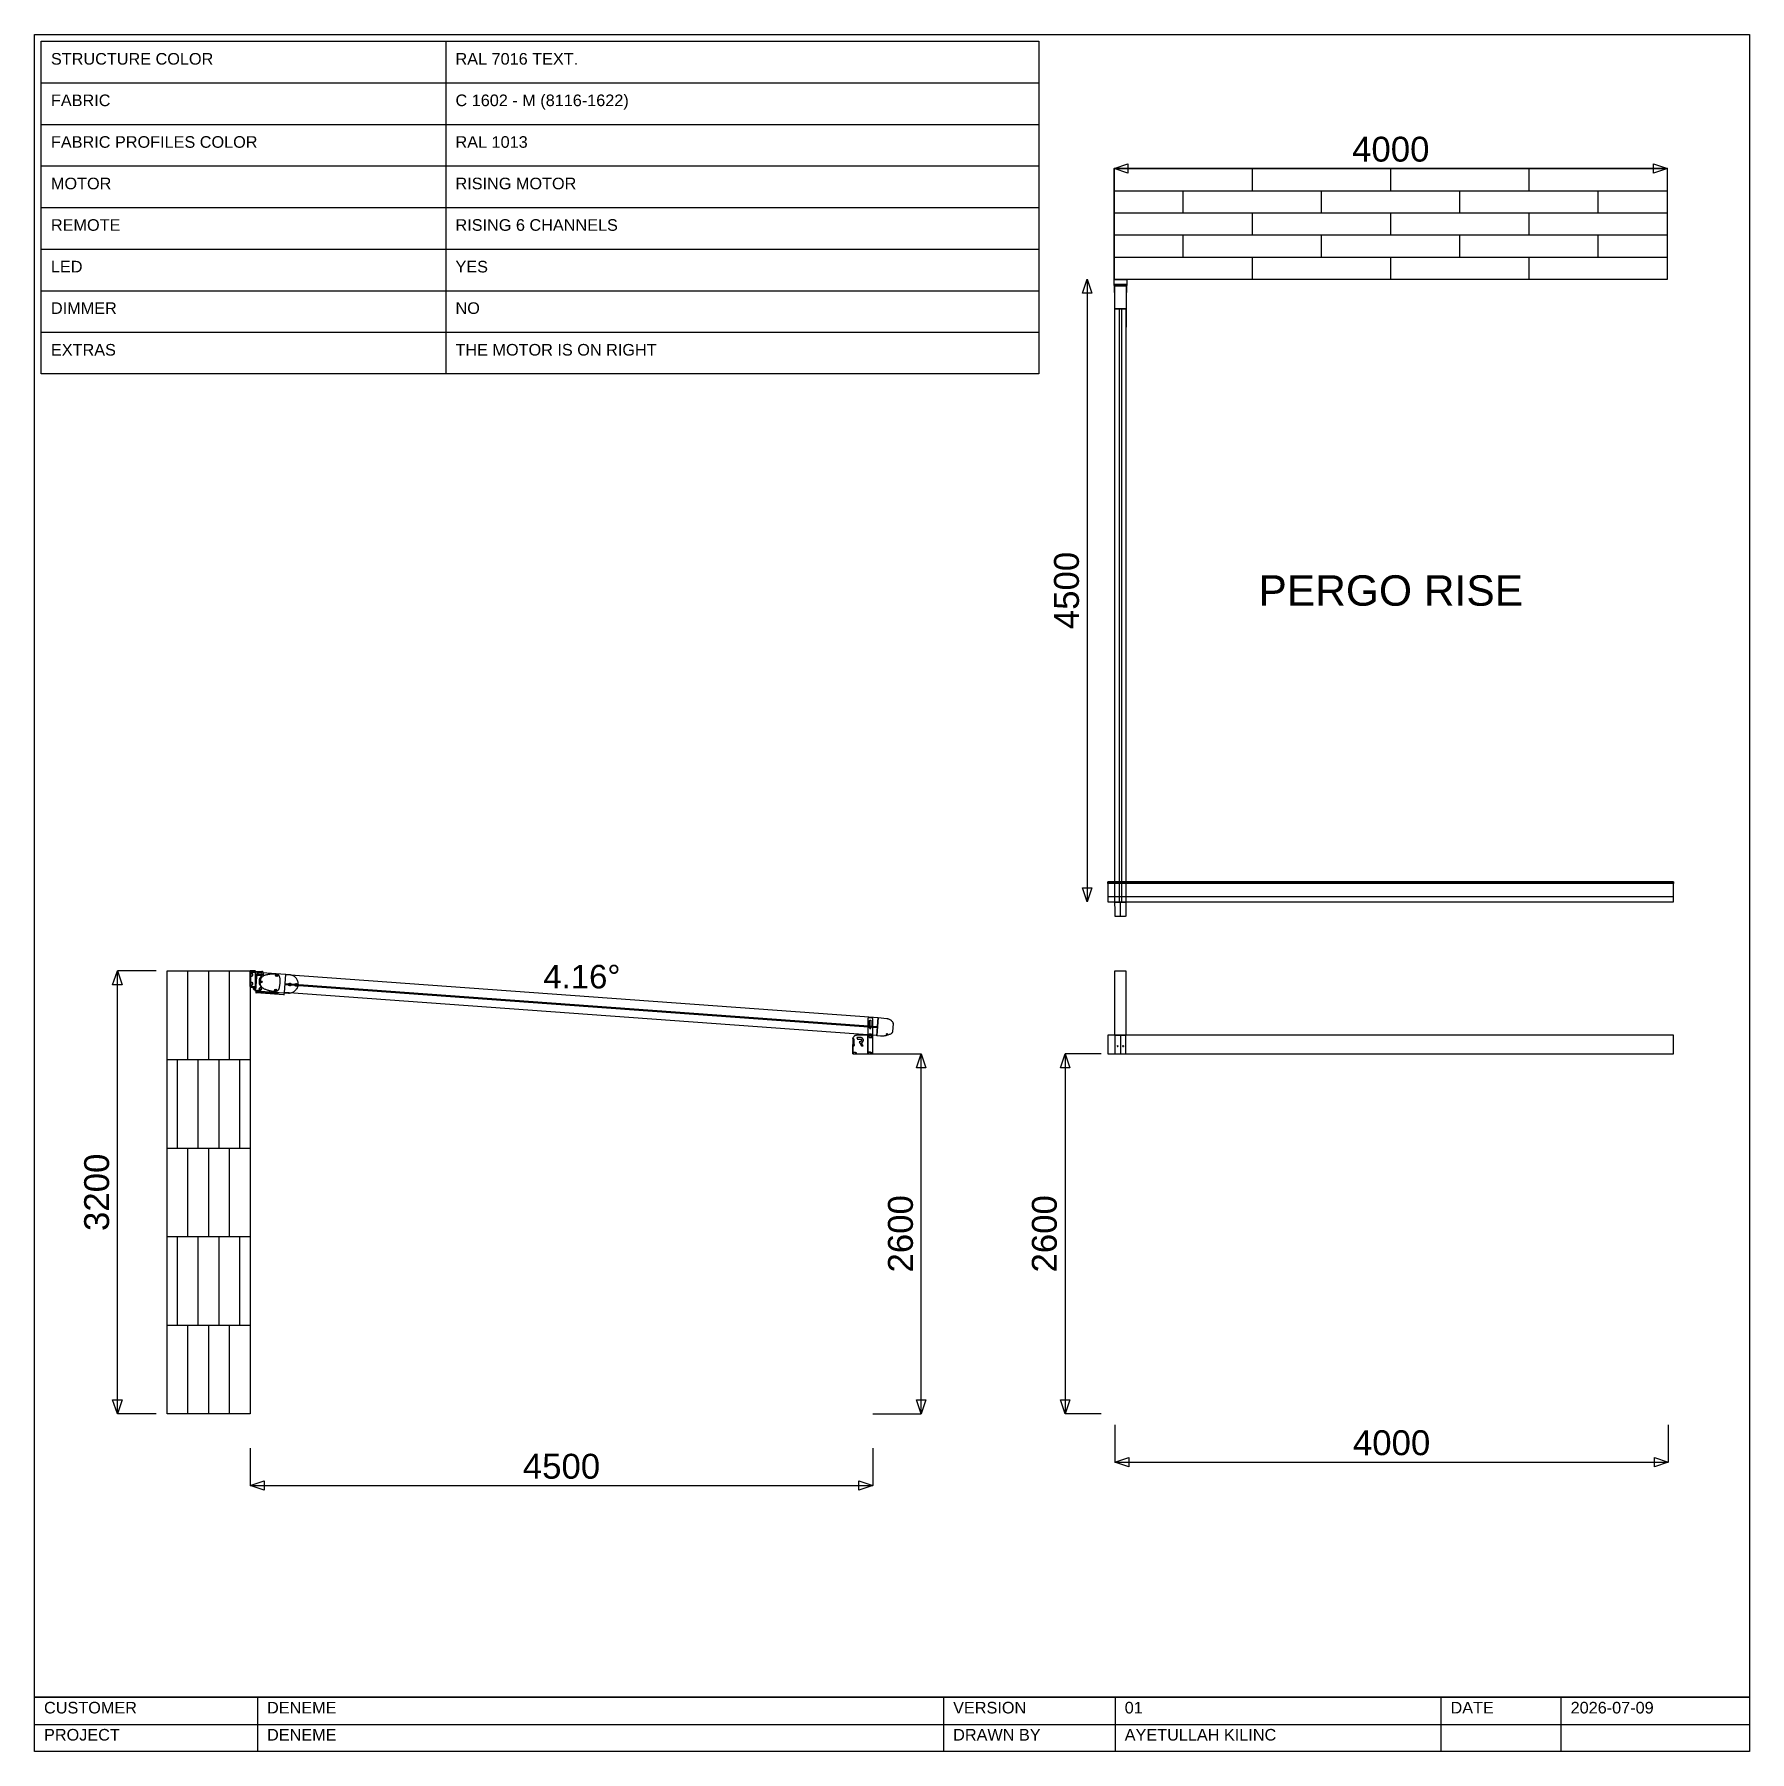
# Model space of a CAD drawing. Extents: x -7510 to 4888, y -10643 to 1770.
import ezdxf
from ezdxf.enums import TextEntityAlignment as Align

# ---------------------------------------------------------------- set-up
doc = ezdxf.new("R2010")
doc.units = 0
for name, color, linetype in [('BLOCK', 7, 'CONTINUOUS'), ('BLOCKREF', 8, 'CONTINUOUS'), ('DIM', 42, 'CONTINUOUS'), ('HATCH_WALL', 8, 'CONTINUOUS'), ('OUTLINE', 7, 'CONTINUOUS'), ('PROFILE', 1, 'CONTINUOUS'), ('RAY', 5, 'CONTINUOUS'), ('TABLE', 7, 'CONTINUOUS'), ('TEXT', 7, 'CONTINUOUS'), ('TITLE', 7, 'CONTINUOUS'), ('TOPWALL', 8, 'CONTINUOUS'), ('WALL', 8, 'CONTINUOUS')]:
    doc.layers.add(name, color=color, linetype=linetype)
doc.styles.get("Standard").update_dxf_attribs({"font": 'Arial.ttf'})
doc.dimstyles.new('MESUT-MM', dxfattribs={"dimtxt": 180, "dimasz": 100, "dimexe": 1.25, "dimexo": 0.625, "dimtad": 1, "dimdec": 0, "dimcen": 2, "dimclrd": 42, "dimclre": 42, "dimclrt": 1, "dimazin": 3, "dimtfac": 1, "dimtdec": 0, "dimtmove": 0, "dimatfit": 3})

msp = doc.modelspace()

# ---------------------------------------------------------------- texts
at = {"layer": 'TEXT', "color": 7}
for s, p in [('STRUCTURE COLOR', (-7390, 1551)), ('RAL 7016 TEXT.', (-4466, 1551)), ('FABRIC', (-7390, 1251)), ('C 1602 - M (8116-1622)', (-4466, 1251)), ('FABRIC PROFILES COLOR', (-7390, 950)), ('RAL 1013', (-4466, 950)), ('MOTOR', (-7390, 650)), ('RISING MOTOR', (-4466, 650)), ('REMOTE', (-7390, 350)), ('RISING 6 CHANNELS', (-4466, 350)), ('LED', (-7390, 49)), ('YES', (-4466, 49)), ('DIMMER', (-7390, -251)), ('NO', (-4466, -251)), ('EXTRAS', (-7390, -552)), ('THE MOTOR IS ON RIGHT', (-4466, -552)), ('CUSTOMER', (-7440, -10367)), ('DENEME', (-5828, -10367)), ('VERSION', (-869, -10367)), ('01', (371, -10367)), ('DATE', (2726, -10367)), ('2026-07-09', (3594, -10367)), ('PROJECT', (-7440, -10563)), ('DENEME', (-5828, -10563)), ('DRAWN BY', (-869, -10563)), ('AYETULLAH KILINC', (371, -10563))]:
    msp.add_text(s, height=84, dxfattribs=at).set_placement(p)
msp.add_text('4.16%%d', height=170, dxfattribs=at).set_placement((-3552, -5041), align=Align.MIDDLE_CENTER)
at = {"layer": 'TITLE', "color": 3}
msp.add_text('PERGO RISE', height=220, dxfattribs=at).set_placement((2294, -2250), align=Align.MIDDLE_CENTER)

# ---------------------------------------------------------------- blocks, each defined once
blk = doc.blocks.new('PULUMUR_WALL_BRICK_HATCH')
at = {"layer": 'HATCH_WALL', "color": 8}
for p, q in [((250, 800), (250, 1000)), ((500, 800), (500, 1000)), ((750, 800), (750, 1000)), ((0, 800), (1000, 800)), ((125, 600), (125, 800)), ((375, 600), (375, 800)), ((625, 600), (625, 800)), ((875, 600), (875, 800)), ((0, 600), (1000, 600)), ((250, 400), (250, 600)), ((500, 400), (500, 600)), ((750, 400), (750, 600)), ((0, 400), (1000, 400)), ((125, 200), (125, 400)), ((375, 200), (375, 400)), ((625, 200), (625, 400)), ((875, 200), (875, 400)), ((0, 200), (1000, 200)), ((250, 0), (250, 200)), ((500, 0), (500, 200)), ((750, 0), (750, 200))]:
    blk.add_line(p, q, dxfattribs=at)
blk = doc.blocks.new('PERGORISE_RAY_ARKA_MEKANIZMA_UST_GORUNUS')
at = {"layer": 'BLOCK', "color": 7}
for p, q in [((46, 211), (-46, 211)), ((46, 176), (-46, 176)), ((46, 169), (-46, 169)), ((41, 0), (-41, 0))]:
    blk.add_line(p, q, dxfattribs=at)
for points in [[(46, 215), (46, 169), (-46, 169), (-46, 215)], [(-46, 169), (-46, 118), (-43, 118), (-43, 169)], [(-41, -131), (-41, 165), (-40, 165), (-40, 165), (-40, 165), (-40, 165), (-40, 165), (-40, 166), (-40, 166), (-40, 166), (-40, 166), (-40, 166), (-39, 166), (-39, 166), (-39, 166), (-39, 166), (-39, 166), (-39, 167), (39, 167), (39, 166), (39, 166), (39, 166), (39, 166), (39, 166), (40, 166), (40, 166), (40, 166), (40, 166), (40, 166), (40, 165), (40, 165), (40, 165), (40, 165), (40, 165), (41, 165), (41, -131), (43, -131), (43, 165), (43, 165), (43, 165), (43, 166), (43, 166), (42, 167), (42, 167), (42, 167), (42, 168), (41, 168), (41, 168), (41, 168), (40, 169), (40, 169), (39, 169), (39, 169), (39, 169), (-39, 169), (-39, 169), (-39, 169), (-39, 169), (-39, 169), (-40, 169), (-40, 169), (-40, 169), (-40, 169), (-40, 169), (-41, 168), (-41, 168), (-41, 168), (-41, 168), (-41, 168), (-42, 168), (-42, 168), (-42, 168), (-42, 167), (-42, 167), (-42, 167), (-42, 167), (-42, 167), (-43, 166), (-43, 166), (-43, 166), (-43, 166), (-43, 166), (-43, 165), (-43, 165), (-43, 165), (-43, 165), (-43, 165), (-43, -131)], [(43, 169), (43, 118), (46, 118), (46, 169)]]:
    blk.add_lwpolyline(points, close=True, dxfattribs=at)
blk = doc.blocks.new('PERGORISE_RAY_KAFASI_UST_GORUNUS')
at = {"layer": 'BLOCK', "color": 7}
for p, q in [((0, -104), (0, 0)), ((35, -104), (-35, -104))]:
    blk.add_line(p, q, dxfattribs=at)
for points in [[(-38, -101), (-38, -101), (-38, -101), (-38, -100), (-38, -100), (-38, -100), (-38, -99), (-38, -99), (-38, -98), (-38, -98), (-38, -98), (-38, -97), (-38, -97), (-38, -97), (-38, -96), (-38, -96), (-38, -95), (-39, -60), (-40, 0), (-40, 0), (-40, 0), (-39, 0), (-39, 0), (-39, 0), (-39, 0), (-39, 0), (-39, 0), (-38, 0), (-38, 0), (-38, 0), (-38, 0), (-38, 0), (-37, 0), (-37, 0), (-37, 0), (37, 0), (37, 0), (37, 0), (38, 0), (38, 0), (38, 0), (38, 0), (38, 0), (39, 0), (39, 0), (39, 0), (39, 0), (39, 0), (39, 0), (40, 0), (40, 0), (40, 0), (39, -60), (38, -95), (38, -96), (38, -96), (38, -97), (38, -97), (38, -97), (38, -98), (38, -98), (38, -98), (38, -99), (38, -99), (38, -99), (38, -100), (38, -100), (38, -101), (38, -101), (38, -101)], [(-35, -104), (-35, -104), (-35, -104), (-35, -104), (-35, -104), (-35, -104), (-35, -104), (-35, -104), (-35, -104), (-35, -104), (-35, -104), (-35, -104), (-35, -104), (-35, -104), (-35, -104), (-35, -104), (-35, -104), (-35, -104), (-35, -104), (-35, -104), (-35, -104), (-35, -104), (-35, -104), (-35, -104), (-35, -104), (-35, -104), (-35, -104), (-35, -104), (-35, -104), (-36, -104), (-36, -104), (-36, -104), (-36, -104), (-36, -104), (-36, -104), (-36, -104), (-36, -104), (-36, -104), (-36, -104), (-36, -104), (-36, -104), (-36, -104), (-36, -104), (-36, -104), (-36, -104), (-36, -104), (-36, -104), (-36, -104), (-36, -104), (-36, -104), (-36, -104), (-36, -104), (-36, -103), (-37, -103), (-37, -103), (-37, -103), (-37, -103), (-37, -103), (-37, -103), (-37, -103), (-37, -103), (-37, -103), (-37, -103), (-37, -103), (-37, -103), (-37, -103), (-37, -103), (-37, -103), (-37, -103), (-37, -103), (-37, -103), (-37, -103), (-37, -103), (-37, -103), (-37, -103), (-37, -103), (-37, -103), (-37, -103), (-37, -103), (-37, -103), (-37, -103), (-37, -103), (-37, -103), (-37, -103), (-37, -103), (-37, -103), (-37, -102), (-37, -102), (-37, -102), (-37, -102), (-37, -102), (-37, -102), (-37, -102), (-37, -102), (-37, -102), (-37, -102), (-37, -102), (-37, -102), (-37, -102), (-37, -102), (-37, -102), (-37, -102), (-37, -102), (-37, -102), (-37, -102), (-37, -102), (-37, -102), (-37, -102), (-37, -102), (-37, -102), (-37, -102), (-37, -102), (-37, -102), (-37, -102), (-38, -102), (-38, -102), (-38, -102), (-38, -102), (-38, -102), (-38, -102), (-38, -102), (-38, -102), (-38, -102), (-38, -102), (-38, -102), (-38, -102), (-38, -102), (-38, -102), (-38, -102), (-38, -102), (-38, -102), (-38, -102), (-38, -102), (-38, -102), (-38, -102), (-38, -102), (-38, -102), (-38, -102), (-38, -102), (-38, -102), (-38, -102), (-38, -102), (-38, -102), (-38, -102), (-38, -102), (-38, -102), (-38, -102), (-38, -102), (-38, -102), (-38, -102), (-38, -102), (-38, -102), (-38, -102), (-38, -102), (-38, -101), (-38, -101), (-38, -101), (-38, -101), (-38, -101), (-38, -101), (-38, -101), (-38, -101), (-38, -101), (-38, -101), (-38, -101), (-38, -101), (-38, -101), (-38, -101), (-38, -101), (-38, -101), (-38, -101), (-38, -101), (-38, -101), (-38, -101), (-38, -101), (-38, -101), (-38, -101)], [(38, -101), (38, -101), (38, -101), (38, -101), (38, -101), (38, -101), (38, -101), (38, -101), (38, -101), (38, -101), (38, -101), (38, -101), (38, -101), (38, -101), (38, -101), (38, -101), (38, -101), (38, -101), (38, -101), (38, -101), (38, -102), (38, -102), (38, -102), (38, -102), (38, -102), (38, -102), (38, -102), (38, -102), (38, -102), (38, -102), (38, -102), (38, -102), (38, -102), (38, -102), (38, -102), (38, -102), (38, -102), (38, -102), (38, -102), (38, -102), (38, -102), (38, -102), (38, -102), (38, -102), (38, -102), (38, -102), (38, -102), (38, -102), (38, -102), (38, -102), (38, -102), (38, -102), (38, -102), (37, -102), (37, -102), (37, -102), (37, -102), (37, -102), (37, -102), (37, -102), (37, -102), (37, -102), (37, -102), (37, -102), (37, -102), (37, -102), (37, -102), (37, -102), (37, -102), (37, -102), (37, -102), (37, -102), (37, -102), (37, -102), (37, -102), (37, -102), (37, -102), (37, -103), (37, -103), (37, -103), (37, -103), (37, -103), (37, -103), (37, -103), (37, -103), (37, -103), (37, -103), (37, -103), (37, -103), (37, -103), (37, -103), (37, -103), (37, -103), (37, -103), (37, -103), (37, -103), (37, -103), (37, -103), (37, -103), (37, -103), (37, -103), (36, -103), (36, -104), (36, -104), (36, -104), (36, -104), (36, -104), (36, -104), (36, -104), (36, -104), (36, -104), (36, -104), (36, -104), (36, -104), (36, -104), (36, -104), (36, -104), (36, -104), (36, -104), (36, -104), (36, -104), (36, -104), (35, -104), (35, -104), (35, -104), (35, -104), (35, -104), (35, -104), (35, -104), (35, -104), (35, -104), (35, -104), (35, -104), (35, -104), (35, -104), (35, -104), (35, -104), (35, -104), (35, -104), (35, -104), (35, -104), (35, -104), (35, -104), (35, -104), (35, -104)]]:
    blk.add_lwpolyline(points, dxfattribs=at)
blk = doc.blocks.new('*D1')
at = {"layer": 'DIM', "color": 42}
for p, q in [((100, 0), (100, 0)), ((100, 0), (100, -4500)), ((100, -4500), (100, -4500))]:
    blk.add_line(p, q, dxfattribs=at)
for points in [[(100, 0), (134, -100), (66, -100)], [(100, -4500), (66, -4400), (134, -4400)]]:
    blk.add_lwpolyline(points, close=True, dxfattribs=at)
at = {"layer": 'TEXT', "color": 1}
blk.add_text('4500', height=180, rotation=90, dxfattribs=at).set_placement((-50, -2250), align=Align.MIDDLE_CENTER)
blk = doc.blocks.new('*D2')
at = {"layer": 'DIM', "color": 42}
for p, q in [((294, 0), (294, 800)), ((294, 800), (4294, 800)), ((4294, 0), (4294, 800))]:
    blk.add_line(p, q, dxfattribs=at)
for points in [[(294, 800), (394, 834), (394, 766)], [(4294, 800), (4194, 766), (4194, 834)]]:
    blk.add_lwpolyline(points, close=True, dxfattribs=at)
at = {"layer": 'TEXT', "color": 1}
blk.add_text('4000', height=180, dxfattribs=at).set_placement((2294, 940), align=Align.MIDDLE_CENTER)
blk = doc.blocks.new('PERGORISE_RAY_KAFASI_ON_GORUNUS')
at = {"layer": 'BLOCK', "color": 7}
for p, q in [((40, 0), (-40, 0)), ((0, 2), (0, -131))]:
    blk.add_line(p, q, dxfattribs=at)
blk.add_lwpolyline([(40, -129), (40, 0), (40, 0), (40, 0), (40, 0), (40, 0), (40, 0), (40, 1), (40, 1), (40, 1), (40, 1), (40, 1), (40, 1), (40, 1), (40, 1), (40, 1), (39, 1), (39, 1), (39, 1), (39, 2), (39, 2), (39, 2), (39, 2), (39, 2), (39, 2), (39, 2), (39, 2), (39, 2), (38, 2), (38, 2), (38, 2), (38, 2), (38, 2), (38, 2), (-38, 2), (-38, 2), (-38, 2), (-38, 2), (-38, 2), (-38, 2), (-39, 2), (-39, 2), (-39, 2), (-39, 2), (-39, 2), (-39, 2), (-39, 2), (-39, 2), (-39, 2), (-39, 1), (-39, 1), (-39, 1), (-40, 1), (-40, 1), (-40, 1), (-40, 1), (-40, 1), (-40, 1), (-40, 1), (-40, 1), (-40, 1), (-40, 0), (-40, 0), (-40, 0), (-40, 0), (-40, 0), (-40, 0), (-40, -129), (-40, -129), (-40, -129), (-40, -130), (-40, -130), (-40, -130), (-40, -130), (-40, -130), (-39, -130), (-39, -131), (-39, -131), (-39, -131), (-39, -131), (-39, -131), (-38, -131), (-38, -131), (-38, -131), (38, -131), (38, -131), (38, -131), (39, -131), (39, -131), (39, -131), (39, -131), (39, -131), (39, -130), (40, -130), (40, -130), (40, -130), (40, -130), (40, -130), (40, -129), (40, -129)], close=True, dxfattribs=at)
for points in [[(-22, -77), (-22, -77), (-22, -77), (-22, -77), (-22, -78), (-22, -78), (-22, -78), (-21, -78), (-21, -78), (-21, -78), (-21, -78), (-21, -78), (-21, -78), (-21, -78), (-20, -78), (-20, -78), (-20, -78)], [(-20, -78), (-20, -78), (-20, -78), (-20, -78), (-19, -78), (-19, -78), (-19, -78), (-19, -78), (-19, -78), (-19, -78), (-19, -78), (-18, -78), (-18, -78), (-18, -78), (-18, -78), (-18, -78), (-18, -77)], [(18, -77), (18, -78), (18, -78), (18, -78), (18, -78), (18, -78), (19, -78), (19, -78), (19, -78), (19, -78), (19, -78), (19, -78), (19, -78), (20, -78), (20, -78), (20, -78), (20, -78)], [(20, -78), (20, -78), (20, -78), (21, -78), (21, -78), (21, -78), (21, -78), (21, -78), (21, -78), (21, -78), (22, -78), (22, -78), (22, -78), (22, -77), (22, -77), (22, -77), (22, -77)]]:
    blk.add_lwpolyline(points, dxfattribs=at)
for centre in [(-20, -76), (20, -76)]:
    blk.add_circle(centre, 3, dxfattribs=at)
blk = doc.blocks.new('*D3')
at = {"layer": 'DIM', "color": 42}
for p, q in [((300, -8280), (300, -8550)), ((4300, -8280), (4300, -8550)), ((300, -8550), (4300, -8550))]:
    blk.add_line(p, q, dxfattribs=at)
for points in [[(300, -8550), (400, -8516), (400, -8584)], [(4300, -8550), (4200, -8584), (4200, -8516)]]:
    blk.add_lwpolyline(points, close=True, dxfattribs=at)
at = {"layer": 'TEXT', "color": 1}
blk.add_text('4000', height=180, dxfattribs=at).set_placement((2300, -8410), align=Align.MIDDLE_CENTER)
blk = doc.blocks.new('*D4')
at = {"layer": 'DIM', "color": 42}
for p, q in [((200, -5600), (-60, -5600)), ((-60, -5600), (-60, -8200)), ((200, -8200), (-60, -8200))]:
    blk.add_line(p, q, dxfattribs=at)
for points in [[(-60, -5600), (-26, -5700), (-94, -5700)], [(-60, -8200), (-94, -8100), (-26, -8100)]]:
    blk.add_lwpolyline(points, close=True, dxfattribs=at)
at = {"layer": 'TEXT', "color": 1}
blk.add_text('2600', height=180, rotation=90, dxfattribs=at).set_placement((-210, -6900), align=Align.MIDDLE_CENTER)
blk = doc.blocks.new('PERGORISE_OLUK_YAN_GORUNUS_BIRLESTIRILMIS')
at = {"layer": 'BLOCK', "color": 7}
for p, q in [((-24, 140), (-24, 146)), ((-21, 140), (-21, 146)), ((-15, 140), (-15, 146)), ((-12, 140), (-12, 146))]:
    blk.add_line(p, q, dxfattribs=at)
for points in [[(-8, 262), (-28, 262), (-28, 262), (-28, 262), (-29, 262), (-29, 262), (-29, 262), (-30, 262), (-30, 262), (-31, 261), (-31, 261), (-31, 261), (-32, 261), (-32, 261), (-32, 260), (-33, 260), (-33, 260), (-33, 260), (-33, 259), (-34, 259), (-34, 259), (-34, 258), (-34, 258), (-35, 258), (-35, 257), (-35, 257), (-35, 257), (-35, 256), (-35, 256), (-35, 256), (-35, 255), (-35, 255), (-35, 254), (-36, 254), (-36, 135), (0, 135), (0, 254), (0, 255), (0, 256), (0, 256), (-1, 257), (-1, 258), (-1, 258), (-2, 259), (-2, 260), (-3, 260), (-4, 261), (-4, 261), (-5, 261), (-6, 262), (-6, 262), (-7, 262)], [(0, 1), (0, 134), (0, 134), (0, 134), (0, 134), (0, 134), (0, 134), (0, 135), (0, 135), (0, 135), (0, 135), (0, 135), (-1, 135), (-1, 135), (-1, 135), (-1, 135), (-1, 135), (-1, 135), (-115, 135), (-118, 135), (-121, 134), (-124, 134), (-127, 133), (-129, 131), (-132, 130), (-134, 128), (-136, 126), (-138, 124), (-140, 122), (-141, 119), (-143, 117), (-144, 114), (-144, 111), (-145, 108), (-145, 105), (-145, 1), (-145, 1), (-145, 1), (-145, 1), (-145, 1), (-145, 1), (-145, 0), (-145, 0), (-145, 0), (-145, 0), (-145, 0), (-144, 0), (-144, 0), (-144, 0), (-144, 0), (-144, 0), (-144, 0), (-1, 0), (-1, 0), (-1, 0), (-1, 0), (-1, 0), (-1, 0), (0, 0), (0, 0), (0, 0), (0, 0), (0, 0), (0, 1), (0, 1), (0, 1), (0, 1), (0, 1)], [(-36, 138), (-36, 135), (0, 135), (0, 138)], [(-30, 10), (-30, 10), (-30, 10), (-30, 10), (-30, 10), (-30, 10), (-30, 10), (-30, 10), (-30, 10), (-30, 10), (-30, 10), (-30, 10), (-30, 10), (-30, 10), (-30, 10), (-30, 10), (-30, 10), (-33, 10), (-33, 10), (-33, 10), (-33, 10), (-33, 10), (-33, 10), (-33, 10), (-33, 10), (-33, 10), (-33, 10), (-33, 10), (-33, 10), (-33, 10), (-33, 10), (-33, 10), (-33, 10), (-33, 10), (-33, 10), (-33, 10), (-33, 10), (-33, 10), (-33, 10), (-33, 10), (-33, 10), (-33, 10), (-33, 10), (-33, 10), (-33, 10), (-33, 10), (-33, 10), (-33, 10), (-33, 10), (-34, 10), (-34, 133), (-33, 133), (-33, 133), (-33, 133), (-33, 133), (-33, 133), (-33, 133), (-33, 133), (-33, 133), (-33, 133), (-33, 133), (-33, 133), (-33, 133), (-33, 133), (-33, 133), (-33, 133), (-33, 133), (-31, 133), (-31, 133), (-30, 133), (-30, 133), (-30, 133), (-30, 133), (-30, 133), (-30, 133), (-30, 133), (-30, 133), (-30, 133), (-30, 133), (-30, 133), (-30, 133), (-30, 133), (-30, 133), (-30, 133), (-30, 127), (-30, 127), (-30, 127), (-30, 127), (-30, 126), (-30, 126), (-30, 126), (-30, 126), (-30, 126), (-29, 126), (-29, 125), (-29, 125), (-29, 125), (-29, 125), (-28, 125), (-28, 125), (-28, 125), (-25, 125), (-25, 125), (-25, 125), (-25, 125), (-25, 125), (-25, 125), (-25, 125), (-25, 125), (-25, 125), (-25, 125), (-25, 125), (-25, 125), (-25, 125), (-25, 125), (-25, 125), (-25, 125), (-25, 125), (-25, 120), (-25, 120), (-25, 119), (-25, 119), (-25, 119), (-24, 119), (-24, 118), (-24, 118), (-24, 118), (-24, 118), (-24, 118), (-24, 118), (-23, 118), (-23, 118), (-23, 118), (-23, 118), (-23, 118), (-13, 118), (-13, 118), (-13, 118), (-13, 118), (-12, 118), (-12, 118), (-12, 118), (-12, 118), (-12, 118), (-12, 118), (-12, 118), (-11, 118), (-11, 118), (-11, 118), (-11, 118), (-11, 119), (-11, 119), (-11, 119), (-11, 119), (-11, 119), (-11, 119), (-11, 119), (-11, 119), (-11, 119), (-11, 119), (-10, 119), (-10, 119), (-10, 119), (-10, 119), (-10, 119), (-10, 119), (-10, 119), (-10, 119), (-10, 119), (-9, 119), (-9, 119), (-9, 119), (-9, 119), (-8, 119), (-8, 119), (-8, 119), (-8, 119), (-7, 119), (-7, 119), (-7, 119), (-7, 120), (-6, 120), (-6, 120), (-6, 120), (-6, 120), (-6, 120), (-6, 120), (-6, 120), (-6, 120), (-6, 120), (-6, 120), (-6, 120), (-6, 120), (-6, 120), (-6, 120), (-6, 120), (-6, 120), (-6, 121), (-6, 121), (-6, 121), (-6, 121), (-6, 121), (-6, 121), (-6, 121), (-6, 121), (-6, 121), (-6, 121), (-6, 121), (-6, 121), (-6, 121), (-6, 121), (-6, 121), (-6, 121), (-6, 121), (-6, 121), (-6, 121), (-7, 122), (-7, 122), (-7, 122), (-7, 122), (-8, 122), (-8, 121), (-8, 121), (-8, 121), (-8, 121), (-8, 121), (-8, 121), (-8, 121), (-8, 121), (-8, 121), (-8, 121), (-8, 121), (-8, 121), (-8, 121), (-9, 121), (-9, 121), (-9, 121), (-9, 121), (-9, 121), (-9, 121), (-10, 121), (-10, 121), (-10, 121), (-10, 121), (-10, 121), (-10, 121), (-10, 121), (-11, 122), (-11, 122), (-11, 122), (-10, 122), (-10, 122), (-10, 122), (-10, 122), (-10, 122), (-10, 123), (-10, 123), (-10, 123), (-10, 123), (-10, 123), (-10, 123), (-10, 123), (-10, 123), (-10, 123), (-10, 123), (-10, 123), (-10, 123), (-11, 124), (-11, 124), (-11, 124), (-10, 124), (-10, 124), (-10, 124), (-10, 124), (-10, 125), (-10, 125), (-10, 125), (-9, 125), (-9, 125), (-9, 125), (-9, 125), (-9, 125), (-9, 125), (-8, 125), (-8, 124), (-8, 124), (-8, 124), (-8, 124), (-8, 124), (-8, 124), (-8, 124), (-8, 124), (-8, 124), (-8, 124), (-8, 124), (-8, 124), (-8, 124), (-7, 124), (-7, 124), (-7, 124), (-7, 124), (-6, 125), (-6, 125), (-6, 125), (-6, 125), (-6, 125), (-6, 125), (-6, 125), (-6, 125), (-6, 125), (-6, 125), (-6, 125), (-6, 125), (-6, 125), (-6, 125), (-6, 125), (-6, 125), (-6, 125), (-6, 125), (-6, 125), (-6, 125), (-6, 125), (-6, 125), (-6, 125), (-6, 126), (-6, 126), (-6, 126), (-6, 126), (-6, 126), (-6, 126), (-6, 126), (-6, 126), (-6, 126), (-6, 126), (-6, 126), (-6, 126), (-6, 126), (-6, 126), (-6, 126), (-6, 126), (-5, 126), (-5, 126), (-5, 126), (-5, 127), (-5, 127), (-5, 127), (-5, 127), (-5, 127), (-5, 127), (-5, 127), (-5, 133), (-5, 133), (-5, 133), (-5, 133), (-5, 133), (-5, 133), (-5, 133), (-5, 133), (-5, 133), (-5, 133), (-5, 133), (-5, 133), (-5, 133), (-5, 133), (-5, 133), (-5, 133), (-5, 133), (-2, 133), (-2, 133), (-2, 133), (-2, 133), (-2, 133), (-2, 133), (-2, 133), (-2, 133), (-2, 133), (-2, 133), (-2, 133), (-2, 133), (-2, 133), (-2, 133), (-2, 133), (-2, 133), (-2, 133), (-2, 2), (-2, 2), (-2, 2), (-2, 2), (-2, 2), (-2, 2), (-2, 2), (-2, 2), (-2, 2), (-2, 2), (-2, 2), (-2, 2), (-2, 2), (-2, 2), (-2, 2), (-2, 2), (-2, 2), (-5, 2), (-5, 2), (-5, 2), (-5, 2), (-5, 2), (-5, 2), (-5, 2), (-5, 2), (-5, 2), (-5, 2), (-5, 2), (-5, 2), (-5, 2), (-5, 2), (-5, 2), (-5, 2), (-5, 2), (-5, 2), (-5, 2), (-5, 2), (-5, 2), (-5, 2), (-5, 2), (-5, 2), (-5, 2), (-5, 2), (-5, 2), (-5, 2), (-5, 2), (-5, 2), (-5, 2), (-5, 2), (-5, 2), (-5, 2), (-5, 2), (-5, 2), (-5, 2), (-5, 2), (-5, 2), (-5, 2), (-5, 2), (-5, 2), (-5, 2), (-5, 2), (-5, 2), (-5, 2), (-5, 2), (-5, 3), (-5, 3), (-5, 3), (-5, 3), (-5, 3), (-5, 3), (-5, 3), (-5, 3), (-5, 3), (-5, 3), (-5, 3), (-5, 3), (-5, 3), (-5, 3), (-5, 3), (-5, 3), (-5, 3), (-5, 3), (-5, 3), (-5, 3), (-5, 3), (-5, 3), (-5, 3), (-5, 3), (-5, 3), (-5, 3), (-5, 3), (-5, 3), (-5, 3), (-5, 3), (-5, 3), (-5, 3), (-6, 3), (-6, 3), (-7, 3), (-7, 3), (-7, 3), (-7, 3), (-7, 3), (-7, 3), (-7, 3), (-7, 3), (-7, 3), (-7, 3), (-7, 3), (-7, 2), (-7, 2), (-7, 2), (-7, 2), (-7, 2), (-7, 2), (-7, 2), (-7, 2), (-7, 1), (-7, 1), (-8, 1), (-8, 1), (-8, 1), (-8, 1), (-8, 1), (-8, 1), (-9, 1), (-9, 1), (-9, 1), (-9, 1), (-9, 1), (-9, 1), (-10, 1), (-9, 2), (-9, 2), (-10, 2), (-10, 2), (-10, 2), (-10, 2), (-10, 2), (-10, 2), (-10, 2), (-10, 2), (-10, 3), (-10, 3), (-10, 3), (-10, 3), (-10, 3), (-10, 3), (-10, 3), (-11, 3), (-11, 3), (-11, 3), (-11, 3), (-11, 4), (-11, 4), (-11, 4), (-11, 4), (-11, 4), (-10, 4), (-10, 5), (-10, 5), (-10, 5), (-10, 5), (-10, 5), (-10, 5), (-10, 5), (-9, 5), (-9, 5), (-9, 5), (-9, 5), (-9, 5), (-9, 5), (-9, 5), (-9, 5), (-9, 5), (-9, 5), (-8, 5), (-8, 5), (-8, 5), (-8, 5), (-8, 5), (-8, 5), (-8, 5), (-7, 6), (-7, 6), (-7, 6), (-7, 6), (-7, 6), (-7, 6), (-7, 6), (-7, 6), (-7, 6), (-7, 6), (-7, 6), (-7, 7), (-7, 7), (-7, 7), (-7, 7), (-7, 7), (-7, 7), (-7, 7), (-8, 7), (-8, 7), (-8, 7), (-8, 7), (-8, 7), (-8, 7), (-8, 7), (-8, 7), (-8, 7), (-8, 7), (-8, 7), (-8, 7), (-8, 7), (-8, 7), (-8, 7), (-8, 7), (-8, 7), (-8, 7), (-9, 7), (-9, 7), (-9, 7), (-9, 7), (-9, 7), (-9, 7), (-9, 7), (-9, 7), (-10, 7), (-10, 7), (-10, 7), (-10, 7), (-10, 7), (-10, 7), (-10, 7), (-10, 7), (-10, 7), (-10, 7), (-10, 7), (-10, 7), (-10, 7), (-10, 7), (-10, 7), (-10, 7), (-10, 7), (-10, 7), (-10, 7), (-10, 7), (-10, 7), (-10, 7), (-10, 7), (-10, 7), (-10, 7), (-10, 7), (-10, 7), (-10, 7), (-10, 7), (-10, 7), (-10, 7), (-10, 7), (-10, 7), (-10, 7), (-10, 7), (-10, 7), (-10, 7), (-11, 8), (-11, 8), (-11, 8), (-11, 8), (-11, 9), (-11, 9), (-11, 9), (-11, 9), (-11, 9), (-11, 9), (-11, 10), (-12, 10), (-12, 10), (-12, 10), (-12, 10), (-13, 10), (-13, 10), (-16, 10), (-16, 10), (-16, 10), (-16, 10), (-16, 10), (-16, 10), (-16, 10), (-16, 10), (-16, 10), (-16, 10), (-16, 10), (-16, 10), (-16, 10), (-16, 10), (-16, 10), (-16, 10), (-17, 10), (-17, 12), (-17, 12), (-17, 12), (-17, 12), (-17, 13), (-17, 13), (-17, 13), (-17, 13), (-17, 13), (-17, 13), (-17, 14), (-18, 14), (-18, 14), (-18, 14), (-18, 14), (-19, 14), (-19, 14), (-27, 14), (-27, 14), (-28, 14), (-28, 14), (-28, 14), (-28, 14), (-29, 14), (-29, 13), (-29, 13), (-29, 13), (-29, 13), (-29, 13), (-29, 13), (-29, 12), (-29, 12), (-29, 12), (-30, 12)], [(-98, 88), (-81, 59), (-70, 59), (-83, 80), (-83, 80), (-83, 80), (-83, 80), (-83, 80), (-83, 80), (-83, 80), (-83, 80), (-83, 80), (-83, 80), (-83, 80), (-83, 80), (-83, 80), (-83, 80), (-83, 80), (-83, 80), (-83, 80), (-83, 80), (-83, 80), (-83, 80), (-83, 80), (-83, 80), (-83, 80), (-83, 80), (-83, 80), (-83, 80), (-83, 80), (-83, 80), (-83, 80), (-83, 80), (-83, 80), (-83, 80), (-83, 80), (-81, 81), (-79, 81), (-78, 82), (-76, 83), (-75, 84), (-74, 85), (-73, 87), (-71, 88), (-71, 89), (-70, 91), (-69, 92), (-69, 94), (-68, 96), (-68, 97), (-68, 99), (-68, 101), (-68, 103), (-69, 104), (-69, 106), (-70, 108), (-71, 109), (-72, 110), (-73, 112), (-74, 113), (-75, 114), (-77, 115), (-78, 116), (-79, 117), (-81, 117), (-83, 118), (-84, 118), (-86, 118), (-116, 118), (-110, 108), (-91, 108), (-90, 108), (-89, 108), (-88, 108), (-88, 108), (-87, 108), (-86, 107), (-85, 107), (-85, 106), (-84, 106), (-83, 105), (-83, 105), (-82, 104), (-82, 103), (-81, 103), (-81, 102), (-81, 101), (-81, 100), (-81, 99), (-81, 99), (-81, 98), (-81, 97), (-81, 96), (-81, 95), (-81, 95), (-82, 94), (-82, 93), (-83, 93), (-83, 92), (-84, 91), (-85, 91), (-85, 90), (-86, 90), (-87, 90), (-87, 90), (-88, 89), (-89, 89), (-90, 89), (-90, 89), (-91, 89), (-92, 89), (-93, 88), (-93, 88), (-94, 88), (-95, 88), (-96, 88), (-97, 88), (-97, 88)]]:
    blk.add_lwpolyline(points, close=True, dxfattribs=at)
for points in [[(-145, 41), (-145, 65), (-145, 1), (-145, 1), (-145, 1), (-145, 1), (-145, 1), (-145, 1), (-145, 0), (-145, 0), (-145, 0), (-145, 0), (-145, 0), (-144, 0), (-144, 0), (-144, 0), (-144, 0), (-144, 0), (-144, 0), (-137, 0), (-137, 0), (-137, 0), (-137, 0), (-137, 0), (-137, 0), (-137, 0), (-137, 0), (-137, 0), (-137, 0), (-137, 0), (-137, 0), (-137, 0), (-137, 0), (-137, 0), (-137, 0), (-137, 0), (-137, 1), (-137, 1), (-137, 1), (-137, 1), (-137, 1), (-137, 1), (-137, 1), (-137, 1), (-137, 1), (-137, 2), (-137, 2), (-137, 2), (-137, 2), (-137, 2), (-137, 2), (-137, 2), (-137, 2), (-143, 2), (-143, 2), (-143, 2), (-143, 2), (-143, 2), (-143, 2), (-143, 2), (-143, 2), (-143, 2), (-143, 2), (-143, 2), (-143, 2), (-143, 2), (-143, 2), (-143, 2), (-143, 2), (-143, 2), (-143, 8), (-143, 8), (-143, 8), (-143, 8), (-143, 8), (-143, 8), (-143, 8), (-143, 8), (-143, 8), (-143, 8), (-143, 8), (-143, 8), (-143, 8), (-143, 8), (-143, 8), (-143, 8), (-143, 8), (-139, 8), (-139, 8), (-139, 8), (-138, 8), (-138, 8), (-138, 8), (-138, 8), (-138, 8), (-138, 8), (-137, 9), (-137, 9), (-137, 9), (-137, 9), (-137, 9), (-137, 9), (-137, 10), (-137, 10), (-137, 12), (-137, 12), (-137, 12), (-137, 12), (-137, 12), (-137, 12), (-137, 12), (-137, 12), (-137, 12), (-137, 12), (-137, 12), (-137, 12), (-137, 12), (-137, 12), (-137, 12), (-137, 12), (-137, 12), (-128, 12), (-128, 12), (-128, 12), (-128, 12), (-128, 12), (-128, 12), (-128, 12), (-128, 12), (-128, 12), (-128, 12), (-128, 12), (-128, 12), (-128, 12), (-128, 12), (-128, 12), (-128, 12), (-128, 12), (-128, 10), (-128, 10), (-128, 9), (-128, 9), (-128, 9), (-128, 9), (-128, 9), (-128, 9), (-127, 8), (-127, 8), (-127, 8), (-127, 8), (-127, 8), (-127, 8), (-126, 8), (-126, 8), (-126, 8), (-122, 8), (-122, 8), (-122, 8), (-122, 8), (-122, 8), (-122, 8), (-122, 8), (-122, 8), (-122, 8), (-122, 8), (-122, 8), (-122, 8), (-122, 8), (-122, 8), (-122, 8), (-122, 8), (-122, 8), (-122, 2), (-122, 2), (-122, 2), (-122, 2), (-122, 2), (-122, 2), (-122, 2), (-122, 2), (-122, 2), (-122, 2), (-122, 2), (-122, 2), (-122, 2), (-122, 2), (-122, 2), (-122, 2), (-122, 2), (-127, 2), (-127, 2), (-127, 2), (-127, 2), (-127, 2), (-127, 2), (-128, 2), (-128, 2), (-128, 1), (-128, 1), (-128, 1), (-128, 1), (-128, 1), (-128, 1), (-128, 1), (-128, 1), (-128, 1), (-128, 0), (-128, 0), (-128, 0), (-128, 0), (-128, 0), (-128, 0), (-128, 0), (-128, 0), (-128, 0), (-128, 0), (-128, 0), (-127, 0), (-127, 0), (-127, 0), (-127, 0), (-127, 0), (-127, 0), (-28, 0), (-28, 0), (-28, 0), (-28, 0), (-28, 0), (-28, 0), (-27, 0), (-27, 0), (-27, 0), (-27, 0), (-27, 0), (-27, 0), (-27, 0), (-27, 0), (-27, 0), (-27, 0), (-27, 0), (-27, 1), (-27, 1), (-27, 1), (-27, 1), (-27, 1), (-27, 1), (-27, 1), (-27, 1), (-27, 1), (-27, 2), (-27, 2), (-28, 2), (-28, 2), (-28, 2), (-28, 2), (-28, 2), (-28, 2), (-33, 2), (-33, 2), (-33, 2), (-33, 2), (-33, 2), (-33, 2), (-33, 2), (-33, 2), (-33, 2), (-33, 2), (-33, 2), (-33, 2), (-33, 2), (-33, 2), (-33, 2), (-33, 2), (-34, 2), (-34, 8), (-33, 8), (-33, 8), (-33, 8), (-33, 8), (-33, 8), (-33, 8), (-33, 8), (-33, 8), (-33, 8), (-33, 8), (-33, 8), (-33, 8), (-33, 8), (-33, 8), (-33, 8), (-33, 8), (-30, 8), (-29, 8), (-29, 8), (-29, 8), (-29, 8), (-29, 8), (-28, 8), (-28, 8), (-28, 8), (-28, 9), (-28, 9), (-28, 9), (-28, 9), (-28, 9), (-28, 9), (-28, 10), (-28, 10), (-28, 12), (-27, 12), (-27, 12), (-27, 12), (-27, 12), (-27, 12), (-27, 12), (-27, 12), (-27, 12), (-27, 12), (-27, 12), (-27, 12), (-27, 12), (-27, 12), (-27, 12), (-27, 12), (-27, 12), (-19, 12), (-19, 12), (-19, 12), (-19, 12), (-19, 12), (-19, 12), (-19, 12), (-19, 12), (-19, 12), (-19, 12), (-19, 12), (-19, 12), (-19, 12), (-19, 12), (-19, 12), (-19, 12), (-19, 12), (-19, 10), (-18, 10), (-18, 9), (-18, 9), (-18, 9), (-18, 9), (-18, 9), (-18, 9), (-18, 8), (-18, 8), (-18, 8), (-17, 8), (-17, 8), (-17, 8), (-17, 8), (-17, 8), (-17, 8), (-13, 8), (-13, 8), (-13, 8), (-13, 8), (-13, 8), (-13, 8), (-13, 8), (-13, 8), (-13, 8), (-13, 8), (-13, 8), (-13, 8), (-13, 8), (-13, 8), (-13, 8), (-13, 8), (-13, 8), (-13, 2), (-13, 2), (-13, 2), (-13, 2), (-13, 2), (-13, 2), (-13, 2), (-13, 2), (-13, 2), (-13, 2), (-13, 2), (-13, 2), (-13, 2), (-13, 2), (-13, 2), (-13, 2), (-13, 2), (-18, 2), (-18, 2), (-18, 2), (-18, 2), (-18, 2), (-18, 2), (-18, 2), (-18, 2), (-18, 1), (-18, 1), (-18, 1), (-18, 1), (-18, 1), (-18, 1), (-18, 1), (-18, 1), (-18, 1), (-18, 0), (-18, 0), (-18, 0), (-18, 0), (-18, 0), (-18, 0), (-18, 0), (-18, 0), (-18, 0), (-18, 0), (-18, 0), (-18, 0), (-18, 0), (-18, 0), (-18, 0), (-18, 0), (-18, 0), (-1, 0), (-1, 0), (-1, 0), (-1, 0), (-1, 0), (-1, 0), (0, 0), (0, 0), (0, 0), (0, 0), (0, 0), (0, 1), (0, 1), (0, 1), (0, 1), (0, 1), (0, 1), (0, 134), (0, 134), (0, 134), (0, 134), (0, 134), (0, 134), (0, 135), (0, 135), (0, 135), (0, 135), (0, 135), (-1, 135), (-1, 135), (-1, 135), (-1, 135), (-1, 135), (-1, 135), (-13, 135), (-13, 135), (-13, 135), (-13, 135), (-13, 135), (-13, 135), (-13, 135), (-13, 135), (-13, 135), (-13, 135), (-13, 135), (-13, 135), (-13, 135), (-13, 135), (-13, 135), (-13, 135), (-13, 135), (-13, 133), (-13, 133), (-13, 133), (-13, 133), (-13, 133), (-13, 133), (-13, 133), (-13, 133), (-13, 133), (-13, 133), (-13, 133), (-13, 133), (-13, 133), (-13, 133), (-13, 133), (-13, 133), (-13, 133), (-8, 133), (-7, 133), (-7, 133), (-7, 133), (-7, 133), (-7, 133), (-7, 133), (-7, 133), (-7, 133), (-7, 133), (-7, 133), (-7, 133), (-7, 133), (-7, 133), (-7, 133), (-7, 133), (-7, 133), (-7, 127), (-7, 127), (-7, 127), (-7, 127), (-7, 127), (-7, 127), (-7, 127), (-7, 127), (-7, 127), (-7, 127), (-7, 127), (-7, 127), (-7, 127), (-7, 127), (-7, 127), (-7, 127), (-8, 127), (-11, 127), (-11, 127), (-11, 127), (-11, 127), (-12, 127), (-12, 127), (-12, 127), (-12, 127), (-12, 126), (-12, 126), (-12, 126), (-13, 126), (-13, 126), (-13, 126), (-13, 125), (-13, 125), (-13, 125), (-13, 120), (-13, 120), (-13, 120), (-13, 120), (-13, 120), (-13, 120), (-13, 120), (-13, 120), (-13, 120), (-13, 120), (-13, 120), (-13, 120), (-13, 120), (-13, 120), (-13, 120), (-13, 120), (-13, 120), (-17, 120), (-18, 119), (-18, 120), (-23, 120), (-23, 120), (-23, 120), (-23, 120), (-23, 120), (-23, 120), (-23, 120), (-23, 120), (-23, 120), (-23, 120), (-23, 120), (-23, 120), (-23, 120), (-23, 120), (-23, 120), (-23, 120), (-23, 120), (-23, 125), (-23, 125), (-23, 125), (-23, 125), (-23, 125), (-23, 125), (-23, 126), (-23, 126), (-23, 126), (-23, 126), (-23, 126), (-23, 126), (-23, 126), (-23, 126), (-23, 126), (-23, 126), (-23, 126), (-23, 126), (-23, 127), (-24, 127), (-24, 127), (-24, 127), (-24, 127), (-24, 127), (-24, 127), (-24, 127), (-24, 127), (-24, 127), (-24, 127), (-24, 127), (-25, 127), (-25, 127), (-25, 127), (-28, 127), (-28, 127), (-28, 127), (-28, 127), (-28, 127), (-28, 127), (-28, 127), (-28, 127), (-28, 127), (-28, 127), (-28, 127), (-28, 127), (-28, 127), (-28, 127), (-28, 127), (-28, 127), (-28, 127), (-28, 133), (-28, 133), (-28, 133), (-28, 133), (-28, 133), (-28, 133), (-28, 133), (-28, 133), (-28, 133), (-28, 133), (-28, 133), (-28, 133), (-28, 133), (-28, 133), (-28, 133), (-28, 133), (-28, 133), (-23, 133), (-23, 133), (-23, 133), (-23, 133), (-23, 133), (-23, 133), (-23, 133), (-23, 133), (-23, 133), (-23, 133), (-23, 133), (-23, 133), (-23, 133), (-23, 133), (-23, 133), (-23, 133), (-23, 133), (-23, 135), (-23, 135), (-23, 135), (-23, 135), (-23, 135), (-23, 135), (-23, 135), (-23, 135), (-23, 135), (-23, 135), (-23, 135), (-23, 135), (-23, 135), (-23, 135), (-23, 135), (-23, 135), (-23, 135), (-30, 135)], [(-139, 13), (-139, 12), (-139, 13), (-138, 13), (-138, 13), (-138, 13), (-138, 13), (-138, 13), (-138, 13), (-138, 13), (-138, 14), (-138, 14), (-138, 14), (-137, 14), (-137, 14), (-137, 14), (-137, 14), (-137, 14), (-137, 14), (-128, 14), (-128, 14), (-128, 14), (-128, 14), (-127, 14), (-127, 14), (-127, 14), (-127, 13), (-127, 13), (-127, 13), (-126, 13), (-126, 13), (-126, 13), (-126, 12), (-126, 12), (-126, 12), (-126, 12), (-126, 10), (-126, 10), (-126, 10), (-126, 10), (-126, 10), (-126, 10), (-126, 10), (-126, 10), (-126, 10), (-126, 10), (-126, 10), (-126, 10), (-126, 10), (-126, 10), (-126, 10), (-126, 10), (-126, 10), (-122, 10), (-122, 10), (-122, 10), (-122, 10), (-121, 10), (-121, 10), (-121, 10), (-121, 9), (-121, 9), (-121, 9), (-120, 9), (-120, 9), (-120, 9), (-120, 8), (-120, 8), (-120, 8), (-120, 8), (-120, 2), (-120, 2), (-120, 2), (-120, 2), (-120, 2), (-120, 2), (-120, 2), (-120, 2), (-120, 2), (-120, 2), (-120, 2), (-120, 2), (-120, 2), (-120, 2), (-120, 2), (-120, 2), (-120, 2), (-36, 2), (-36, 2), (-36, 2), (-36, 2), (-36, 2), (-36, 2), (-36, 2), (-36, 2), (-36, 2), (-36, 2), (-36, 2), (-36, 2), (-36, 2), (-36, 2), (-36, 2), (-36, 2), (-36, 2), (-36, 134), (-35, 134), (-35, 134), (-35, 134), (-35, 134), (-35, 134), (-35, 135), (-35, 135), (-35, 135), (-35, 135), (-35, 135), (-35, 135), (-35, 135), (-35, 135), (-35, 135), (-35, 135), (-35, 135), (-27, 135)], [(-24, 140), (-26, 139), (-10, 139), (-12, 140)], [(-26, 139), (-26, 139), (-26, 139), (-26, 139), (-26, 139), (-26, 139), (-26, 139), (-26, 139), (-26, 139), (-26, 139), (-26, 139), (-26, 139), (-26, 139), (-26, 139), (-26, 139), (-26, 139), (-26, 138), (-26, 138), (-26, 138), (-26, 138), (-26, 138), (-26, 138), (-26, 138), (-26, 138), (-26, 138), (-26, 138), (-26, 138), (-26, 138), (-26, 138), (-26, 138), (-26, 138), (-26, 138), (-26, 138), (-10, 138), (-10, 138), (-10, 138), (-10, 138), (-10, 138), (-10, 138), (-10, 138), (-10, 138), (-9, 138), (-9, 138), (-9, 138), (-9, 138), (-9, 138), (-9, 138), (-9, 138), (-9, 138), (-9, 138), (-9, 139), (-9, 139), (-9, 139), (-9, 139), (-9, 139), (-9, 139), (-9, 139), (-9, 139), (-9, 139), (-9, 139), (-9, 139), (-9, 139), (-10, 139), (-10, 139), (-10, 139), (-10, 139)], [(-24, 146), (-23, 146), (-23, 146), (-23, 146), (-23, 146), (-23, 146), (-23, 146), (-23, 146), (-23, 146), (-23, 146), (-23, 146), (-23, 146), (-22, 146), (-22, 146), (-22, 146), (-22, 146), (-22, 147)], [(-24, 140), (-23, 140), (-23, 140), (-23, 140), (-23, 140), (-23, 141), (-23, 141), (-23, 141), (-23, 141), (-23, 141), (-23, 141), (-23, 141), (-22, 141), (-22, 141), (-22, 141), (-22, 141), (-22, 141), (-22, 141), (-22, 141), (-22, 141), (-22, 141), (-22, 141), (-22, 141), (-21, 141), (-21, 141), (-21, 141), (-21, 141), (-21, 141), (-21, 140), (-21, 140), (-21, 140), (-21, 140), (-21, 140)], [(-21, 140), (-21, 140), (-21, 140), (-21, 140), (-21, 140), (-21, 140), (-21, 140), (-21, 140), (-21, 140), (-21, 140), (-21, 140), (-21, 140), (-21, 140), (-22, 140), (-22, 140), (-22, 140), (-22, 140), (-22, 140), (-22, 140), (-22, 140), (-22, 140), (-22, 140), (-22, 140), (-22, 140), (-22, 140), (-22, 140), (-22, 140), (-22, 140), (-22, 140), (-22, 140), (-22, 140), (-22, 140), (-22, 140), (-22, 140), (-22, 140), (-23, 140), (-23, 140), (-23, 140), (-23, 140), (-23, 140), (-23, 140), (-23, 140), (-23, 140), (-23, 140), (-23, 140), (-23, 140), (-23, 140), (-23, 140), (-23, 140), (-23, 140), (-23, 140), (-23, 140), (-23, 140), (-23, 140), (-23, 140), (-23, 140), (-24, 140), (-24, 140), (-24, 140), (-24, 140), (-24, 140), (-24, 140), (-24, 140), (-24, 140), (-24, 140)], [(-24, 140), (-24, 140), (-24, 140), (-24, 140), (-24, 140), (-24, 140), (-24, 140), (-24, 140), (-24, 140), (-24, 140), (-24, 140), (-24, 140), (-24, 140), (-24, 140), (-24, 140), (-24, 140), (-24, 140), (-24, 140), (-24, 140), (-24, 140), (-24, 140), (-24, 140), (-24, 140), (-24, 140), (-24, 140), (-24, 140), (-24, 140), (-24, 140), (-24, 140), (-24, 140), (-24, 140), (-24, 140), (-24, 140)], [(-23, 188), (-23, 240), (-23, 241), (-23, 241), (-23, 241), (-22, 242), (-22, 242), (-22, 243), (-22, 243), (-21, 244), (-21, 244), (-21, 244), (-20, 244), (-20, 245), (-19, 245), (-19, 245), (-18, 245), (-18, 245), (-17, 245), (-17, 245), (-16, 245), (-16, 245), (-15, 244), (-15, 244), (-15, 244), (-14, 244), (-14, 243), (-14, 243), (-13, 242), (-13, 242), (-13, 241), (-13, 241), (-13, 241), (-13, 240), (-13, 188)], [(-23, 195), (-23, 188), (-23, 187), (-23, 187), (-23, 187), (-22, 186), (-22, 186), (-22, 185), (-22, 185), (-21, 184), (-21, 184), (-21, 184), (-20, 184), (-20, 183), (-19, 183), (-19, 183), (-18, 183), (-18, 183), (-17, 183), (-17, 183), (-16, 183), (-16, 183), (-15, 184), (-15, 184), (-15, 184), (-14, 184), (-14, 185), (-14, 185), (-13, 186), (-13, 186), (-13, 187), (-13, 187), (-13, 187), (-13, 188), (-13, 195)], [(-22, 147), (-22, 146), (-22, 146), (-22, 146), (-22, 146), (-22, 146), (-22, 146), (-22, 146), (-22, 146), (-22, 146), (-22, 146), (-22, 146), (-22, 146), (-22, 146), (-22, 146), (-22, 146), (-22, 146), (-22, 146), (-22, 146), (-22, 146), (-22, 146), (-22, 146), (-22, 146), (-22, 146), (-22, 146), (-22, 146), (-22, 146), (-22, 146), (-21, 146), (-21, 146), (-21, 146), (-21, 146), (-21, 146), (-21, 146), (-21, 146), (-21, 146), (-21, 146), (-21, 146), (-21, 146), (-21, 146), (-21, 146), (-21, 146), (-21, 146), (-21, 146), (-21, 146), (-21, 146), (-21, 146), (-21, 146), (-21, 146)], [(-21, 146), (-21, 146), (-21, 146), (-20, 146), (-20, 146), (-20, 146), (-20, 146), (-20, 146), (-20, 146), (-20, 146), (-20, 146), (-20, 146), (-20, 146), (-20, 146), (-19, 146), (-19, 146), (-19, 146), (-19, 146), (-19, 146), (-19, 146), (-19, 146), (-19, 146), (-19, 146), (-19, 146), (-19, 146), (-18, 146), (-18, 146), (-18, 146), (-18, 146), (-18, 146), (-18, 146), (-18, 146), (-18, 147)], [(-21, 140), (-21, 140), (-20, 140), (-20, 140), (-20, 140), (-20, 141), (-20, 141), (-19, 141), (-19, 141), (-19, 141), (-19, 141), (-19, 141), (-19, 141), (-18, 141), (-18, 141), (-18, 141), (-18, 141), (-18, 141), (-17, 141), (-17, 141), (-17, 141), (-17, 141), (-17, 141), (-17, 141), (-16, 141), (-16, 141), (-16, 141), (-16, 141), (-16, 140), (-15, 140), (-15, 140), (-15, 140), (-15, 140)], [(-15, 140), (-15, 140), (-15, 140), (-15, 140), (-15, 140), (-15, 140), (-15, 140), (-15, 140), (-15, 140), (-16, 140), (-16, 140), (-16, 140), (-16, 140), (-16, 140), (-16, 140), (-16, 140), (-16, 140), (-16, 140), (-16, 140), (-17, 140), (-17, 140), (-17, 140), (-17, 140), (-17, 140), (-17, 140), (-17, 140), (-17, 140), (-17, 140), (-17, 140), (-18, 140), (-18, 140), (-18, 140), (-18, 140), (-18, 140), (-18, 140), (-18, 140), (-18, 140), (-18, 140), (-18, 140), (-18, 140), (-19, 140), (-19, 140), (-19, 140), (-19, 140), (-19, 140), (-19, 140), (-19, 140), (-19, 140), (-19, 140), (-19, 140), (-20, 140), (-20, 140), (-20, 140), (-20, 140), (-20, 140), (-20, 140), (-20, 140), (-20, 140), (-20, 140), (-20, 140), (-21, 140), (-21, 140), (-21, 140), (-21, 140), (-21, 140)], [(-21, 140), (-21, 140), (-21, 140), (-21, 140), (-21, 140), (-21, 140), (-21, 140), (-21, 140), (-21, 140), (-21, 140), (-21, 140), (-21, 140), (-21, 140), (-21, 140), (-21, 140), (-21, 140), (-21, 140), (-21, 140), (-21, 140), (-21, 140), (-21, 140), (-21, 140), (-21, 140), (-21, 140), (-21, 140), (-21, 140), (-21, 140), (-21, 140), (-21, 140), (-21, 140), (-21, 140), (-21, 140), (-21, 140)], [(-18, 147), (-18, 146), (-18, 146), (-18, 146), (-17, 146), (-17, 146), (-17, 146), (-17, 146), (-17, 146), (-17, 146), (-17, 146), (-17, 146), (-17, 146), (-17, 146), (-17, 146), (-16, 146), (-16, 146), (-16, 146), (-16, 146), (-16, 146), (-16, 146), (-16, 146), (-16, 146), (-16, 146), (-16, 146), (-16, 146), (-15, 146), (-15, 146), (-15, 146), (-15, 146), (-15, 146), (-15, 146), (-15, 146)], [(-15, 146), (-15, 146), (-15, 146), (-15, 146), (-15, 146), (-14, 146), (-14, 146), (-14, 146), (-14, 146), (-14, 146), (-14, 146), (-14, 146), (-14, 146), (-14, 146), (-14, 146), (-14, 146), (-13, 147)], [(-15, 140), (-15, 140), (-15, 140), (-15, 140), (-15, 140), (-14, 141), (-14, 141), (-14, 141), (-14, 141), (-14, 141), (-14, 141), (-14, 141), (-14, 141), (-14, 141), (-14, 141), (-14, 141), (-13, 141), (-13, 141), (-13, 141), (-13, 141), (-13, 141), (-13, 141), (-13, 141), (-13, 141), (-13, 141), (-13, 141), (-13, 141), (-12, 141), (-12, 140), (-12, 140), (-12, 140), (-12, 140), (-12, 140)], [(-12, 140), (-12, 140), (-12, 140), (-12, 140), (-12, 140), (-12, 140), (-12, 140), (-12, 140), (-12, 140), (-12, 140), (-12, 140), (-12, 140), (-12, 140), (-12, 140), (-12, 140), (-12, 140), (-12, 140), (-12, 140), (-12, 140), (-13, 140), (-13, 140), (-13, 140), (-13, 140), (-13, 140), (-13, 140), (-13, 140), (-13, 140), (-13, 140), (-13, 140), (-13, 140), (-13, 140), (-13, 140), (-13, 140), (-13, 140), (-13, 140), (-13, 140), (-13, 140), (-13, 140), (-13, 140), (-14, 140), (-14, 140), (-14, 140), (-14, 140), (-14, 140), (-14, 140), (-14, 140), (-14, 140), (-14, 140), (-14, 140), (-14, 140), (-14, 140), (-14, 140), (-14, 140), (-14, 140), (-14, 140), (-14, 140), (-14, 140), (-14, 140), (-14, 140), (-14, 140), (-15, 140), (-15, 140), (-15, 140), (-15, 140), (-15, 140)], [(-15, 140), (-15, 140), (-15, 140), (-15, 140), (-15, 140), (-15, 140), (-15, 140), (-15, 140), (-15, 140), (-15, 140), (-15, 140), (-15, 140), (-15, 140), (-15, 140), (-15, 140), (-15, 140), (-15, 140), (-15, 140), (-15, 140), (-15, 140), (-15, 140), (-15, 140), (-15, 140), (-15, 140), (-15, 140), (-15, 140), (-15, 140), (-15, 140), (-15, 140), (-15, 140), (-15, 140), (-15, 140), (-15, 140)], [(-13, 147), (-13, 146), (-13, 146), (-13, 146), (-13, 146), (-13, 146), (-13, 146), (-13, 146), (-13, 146), (-13, 146), (-13, 146), (-13, 146), (-13, 146), (-13, 146), (-13, 146), (-13, 146), (-13, 146), (-13, 146), (-13, 146), (-13, 146), (-13, 146), (-13, 146), (-13, 146), (-13, 146), (-13, 146), (-13, 146), (-13, 146), (-13, 146), (-13, 146), (-13, 146), (-13, 146), (-13, 146), (-13, 146), (-13, 146), (-13, 146), (-13, 146), (-13, 146), (-12, 146), (-12, 146), (-12, 146), (-12, 146), (-12, 146), (-12, 146), (-12, 146), (-12, 146), (-12, 146), (-12, 146), (-12, 146), (-12, 146)], [(-12, 140), (-12, 140), (-12, 140), (-12, 140), (-12, 140), (-12, 140), (-12, 140), (-12, 140), (-12, 140), (-12, 140), (-12, 140), (-12, 140), (-12, 140), (-12, 140), (-12, 140), (-12, 140), (-12, 140), (-12, 140), (-12, 140), (-12, 140), (-12, 140), (-12, 140), (-12, 140), (-12, 140), (-12, 140), (-12, 140), (-12, 140), (-12, 140), (-12, 140), (-12, 140), (-12, 140), (-12, 140), (-12, 140)], [(-139, 11), (-139, 11), (-139, 11), (-139, 11), (-139, 11), (-139, 11), (-139, 12), (-139, 12), (-139, 12), (-139, 12), (-139, 12), (-139, 12), (-139, 12), (-139, 12), (-139, 12), (-139, 12), (-139, 12), (-139, 12), (-139, 12), (-139, 12), (-139, 12), (-139, 12), (-139, 12), (-139, 12), (-139, 12), (-139, 12), (-139, 12), (-139, 11), (-139, 11), (-139, 11), (-139, 11), (-139, 11), (-139, 11), (-139, 11), (-139, 11), (-139, 10), (-139, 10), (-140, 10), (-140, 10), (-140, 10), (-140, 10), (-140, 10), (-140, 10), (-141, 10), (-141, 10), (-141, 10), (-141, 10), (-141, 10), (-141, 10), (-142, 10), (-141, 11), (-141, 11), (-142, 11), (-142, 11), (-142, 11), (-142, 11), (-142, 11), (-142, 11), (-142, 11), (-142, 11), (-142, 11), (-142, 11), (-142, 11), (-142, 11), (-142, 11), (-142, 11), (-142, 12), (-143, 11), (-143, 12), (-143, 12), (-143, 12), (-143, 12), (-143, 12), (-143, 12), (-143, 13), (-143, 13), (-143, 13), (-143, 13), (-143, 13), (-143, 13), (-143, 13), (-142, 14), (-142, 14), (-142, 14), (-142, 13), (-142, 13), (-142, 14), (-142, 14), (-141, 14), (-141, 14), (-141, 14), (-141, 14), (-141, 14), (-141, 14), (-141, 14), (-141, 14), (-141, 14), (-141, 14), (-141, 14), (-141, 14), (-141, 14), (-140, 15), (-140, 15), (-140, 15), (-140, 15), (-140, 15), (-140, 15), (-140, 15), (-140, 15), (-140, 15), (-140, 15), (-140, 15), (-140, 15), (-140, 15), (-140, 16), (-140, 16), (-140, 16), (-140, 16), (-140, 16), (-140, 16), (-140, 16), (-140, 16), (-140, 16), (-141, 16), (-141, 16), (-141, 16), (-141, 16), (-141, 16), (-141, 16), (-141, 16), (-141, 16), (-141, 16), (-141, 16), (-141, 16), (-141, 16), (-141, 16), (-141, 16), (-141, 16), (-141, 16), (-142, 16), (-142, 16), (-142, 16), (-142, 16), (-142, 16), (-142, 16), (-142, 16), (-142, 16), (-142, 16), (-142, 15), (-143, 15), (-143, 15), (-143, 15), (-143, 15), (-143, 15), (-143, 15), (-143, 15), (-143, 15), (-143, 15), (-143, 15), (-143, 15), (-143, 15), (-143, 15), (-143, 15), (-143, 15), (-143, 15), (-143, 15), (-143, 15), (-143, 15), (-143, 15), (-143, 15), (-143, 16), (-143, 16), (-143, 16), (-143, 16), (-143, 16), (-143, 16), (-143, 16), (-143, 16), (-143, 16), (-143, 16), (-143, 16), (-143, 16), (-143, 54), (-143, 54), (-143, 54), (-143, 54), (-143, 54), (-143, 54), (-143, 54), (-143, 54), (-143, 54), (-143, 54), (-143, 54), (-143, 54), (-143, 54), (-143, 54), (-143, 54), (-143, 54), (-143, 54), (-143, 54), (-143, 54), (-143, 54), (-143, 54), (-143, 54), (-143, 54), (-143, 54), (-143, 54), (-143, 54), (-143, 54), (-143, 54), (-143, 54), (-143, 54), (-143, 54), (-143, 54), (-143, 54), (-142, 54), (-142, 54), (-142, 54), (-142, 54), (-142, 54), (-142, 54), (-141, 54), (-141, 54), (-141, 54), (-141, 54), (-141, 54), (-141, 54), (-140, 54), (-140, 54), (-140, 54), (-140, 54), (-140, 54), (-140, 54), (-140, 54), (-140, 54), (-140, 54), (-140, 54), (-140, 54), (-140, 54), (-140, 54), (-140, 54), (-140, 54), (-140, 54), (-139, 54), (-139, 54), (-139, 54), (-139, 54), (-139, 54), (-139, 55), (-139, 55), (-139, 55), (-139, 55), (-139, 55), (-139, 55), (-139, 55), (-139, 55), (-139, 55), (-139, 55), (-139, 55), (-139, 55), (-139, 55), (-139, 55), (-139, 55), (-140, 56), (-140, 56), (-140, 56), (-140, 56), (-140, 56), (-141, 56), (-141, 56), (-141, 56), (-141, 56), (-141, 56), (-141, 56), (-141, 56), (-141, 56), (-141, 56), (-141, 56), (-141, 56), (-141, 56), (-142, 56), (-142, 56), (-142, 56), (-142, 56), (-142, 56), (-142, 56), (-143, 56), (-143, 56), (-143, 57), (-143, 57), (-143, 57), (-143, 57), (-143, 57), (-143, 57), (-143, 58), (-143, 58), (-143, 58), (-142, 58), (-142, 58), (-142, 58), (-142, 58), (-142, 58), (-142, 58), (-142, 58), (-142, 58), (-142, 59), (-142, 59), (-142, 59), (-142, 59), (-142, 59), (-142, 59), (-142, 59), (-142, 59), (-142, 59), (-142, 60), (-142, 60), (-142, 60), (-142, 60), (-141, 60), (-141, 60), (-141, 60), (-141, 60), (-141, 60), (-141, 60), (-140, 60), (-140, 60), (-140, 60), (-140, 60), (-140, 60), (-140, 60), (-139, 60), (-140, 59), (-140, 59), (-140, 59), (-140, 59), (-140, 59), (-139, 59), (-139, 59), (-139, 59), (-139, 59), (-139, 58), (-139, 58), (-139, 58), (-139, 58), (-139, 58), (-139, 58), (-139, 58), (-139, 58), (-138, 58), (-138, 58), (-138, 58), (-138, 58), (-138, 58), (-138, 58), (-138, 58), (-138, 58), (-138, 58), (-137, 58), (-137, 58), (-137, 58), (-137, 58), (-137, 58), (-137, 58), (-137, 58), (-137, 58), (-137, 58), (-137, 58), (-137, 58), (-137, 58), (-137, 58), (-137, 58), (-137, 58), (-137, 58), (-137, 59), (-137, 59), (-137, 59), (-137, 59), (-137, 59), (-137, 59), (-137, 59), (-137, 59), (-137, 59), (-137, 59), (-137, 59), (-137, 59), (-137, 59), (-137, 59), (-137, 59), (-137, 59), (-137, 59), (-137, 59), (-137, 59), (-137, 59), (-137, 59), (-137, 59), (-137, 59), (-137, 59), (-137, 60), (-137, 60), (-137, 60), (-137, 60), (-137, 60), (-137, 60), (-138, 60), (-138, 60), (-137, 60), (-137, 60), (-137, 60), (-137, 60), (-137, 60), (-137, 60), (-137, 60), (-137, 60), (-137, 60), (-137, 60), (-137, 60), (-137, 60), (-137, 60), (-137, 60), (-137, 60), (-137, 60), (-137, 60), (-137, 60), (-137, 60), (-137, 60), (-137, 60), (-137, 60), (-137, 60), (-137, 60), (-134, 60), (-134, 60), (-133, 60), (-133, 60), (-133, 60), (-133, 60), (-133, 60), (-133, 60), (-133, 60), (-133, 60), (-133, 61), (-132, 61), (-132, 61), (-132, 61), (-132, 61), (-132, 61), (-132, 61), (-132, 65), (-132, 65), (-132, 65), (-132, 65), (-132, 65), (-132, 65), (-133, 65), (-133, 65), (-133, 66), (-133, 66), (-133, 66), (-133, 66), (-133, 66), (-133, 66), (-133, 66), (-134, 66), (-134, 66), (-137, 66), (-137, 66), (-137, 66), (-137, 66), (-137, 66), (-137, 66), (-137, 66), (-137, 66), (-137, 66), (-137, 66), (-137, 66), (-137, 66), (-137, 66), (-137, 66), (-137, 66), (-137, 66), (-137, 66), (-137, 65), (-137, 65), (-137, 65), (-137, 65), (-137, 65), (-137, 65), (-137, 65), (-137, 65), (-137, 65), (-137, 65), (-137, 65), (-137, 65), (-137, 65), (-137, 65), (-137, 65), (-137, 65), (-137, 65), (-134, 65), (-134, 64), (-134, 64), (-134, 64), (-134, 64), (-134, 64), (-134, 64), (-134, 64), (-134, 64), (-134, 64), (-134, 64), (-134, 64), (-134, 64), (-134, 64), (-134, 64), (-134, 64), (-134, 64), (-134, 62), (-134, 62), (-134, 62), (-134, 62), (-134, 62), (-134, 62), (-134, 62), (-134, 62), (-134, 62), (-134, 62), (-134, 62), (-134, 62), (-134, 62), (-134, 62), (-134, 62), (-134, 62), (-134, 62), (-143, 62), (-143, 62), (-143, 62), (-143, 62), (-143, 62), (-143, 62), (-143, 62), (-143, 62), (-143, 62), (-143, 62), (-143, 62), (-143, 62), (-143, 62), (-143, 62), (-143, 62), (-143, 62), (-144, 62), (-144, 64), (-143, 64), (-143, 64), (-143, 64), (-143, 64), (-143, 64), (-143, 64), (-143, 64), (-143, 64), (-143, 64), (-143, 64), (-143, 64), (-143, 64), (-143, 64), (-143, 64), (-143, 64), (-143, 65), (-141, 65), (-141, 65), (-141, 65), (-141, 65), (-141, 65), (-141, 65), (-141, 65), (-141, 65), (-141, 65), (-141, 65), (-140, 65), (-140, 65), (-140, 65), (-140, 65), (-140, 65), (-140, 65), (-140, 65), (-140, 66), (-140, 66), (-140, 66), (-140, 66), (-140, 66), (-140, 66), (-140, 66), (-141, 66), (-141, 66), (-141, 66), (-141, 66), (-141, 66), (-141, 66), (-141, 66), (-141, 66), (-141, 66), (-141, 66), (-144, 66), (-144, 66), (-144, 66), (-144, 66), (-144, 66), (-144, 66), (-144, 66), (-144, 66), (-145, 66), (-145, 65), (-145, 65), (-145, 65), (-145, 65), (-145, 65), (-145, 65), (-145, 65), (-145, 65)], [(-140, 101), (-140, 101), (-140, 102), (-140, 103), (-140, 104), (-140, 105), (-140, 105), (-140, 106), (-141, 107), (-141, 108), (-141, 108), (-141, 109), (-142, 110), (-142, 110), (-142, 111), (-143, 112), (-143, 112), (-143, 113), (-143, 113), (-143, 113), (-143, 113), (-143, 113), (-143, 113), (-143, 113), (-143, 113), (-143, 113), (-143, 113), (-143, 114), (-143, 114), (-143, 114), (-143, 114), (-143, 114), (-143, 114), (-143, 114), (-143, 114), (-143, 114), (-143, 114), (-142, 114), (-142, 114), (-142, 114), (-142, 114), (-142, 114), (-142, 114), (-142, 114), (-142, 114), (-142, 114), (-141, 114), (-141, 114), (-141, 114), (-141, 113), (-141, 112), (-140, 112), (-140, 111), (-140, 111), (-139, 110), (-139, 109), (-139, 108), (-139, 108), (-138, 107), (-138, 106), (-138, 106), (-138, 105), (-138, 104), (-138, 103), (-138, 103), (-137, 69), (-134, 69), (-134, 66), (-137, 66), (-137, 64), (-134, 64), (-134, 62), (-143, 62), (-143, 64), (-140, 64), (-140, 66), (-143, 66), (-143, 69), (-140, 69), (-140, 101)], [(0, 1), (0, 0), (-1, 0)]]:
    blk.add_lwpolyline(points, dxfattribs=at)
for centre in [(-9, 123), (-141, 58), (-141, 12), (-9, 3)]:
    blk.add_circle(centre, 2, dxfattribs=at)
blk = doc.blocks.new('PERGORISE_RAY_DUVAR_BAGLANTI_SET')
at = {"layer": 'BLOCK', "color": 7}
for p, q in [((0, -8), (0, 0)), ((8, 0), (0, 0)), ((0, -113), (0, -8)), ((36, -5), (3, -5)), ((3, -8), (36, -8)), ((3, -9), (3, -113)), ((3, -14), (5, -14)), ((5, -40), (3, -40)), ((3, -79), (5, -79)), ((5, -105), (3, -105)), ((3, -113), (33, -113)), ((3, -116), (33, -116)), ((5, -40), (5, -14)), ((5, -17), (14, -17)), ((5, -38), (14, -38)), ((5, -82), (5, -79)), ((5, -105), (5, -82)), ((5, -82), (14, -82)), ((5, -103), (14, -103)), ((14, -17), (14, -38)), ((14, -21), (19, -21)), ((19, -34), (14, -34)), ((14, -82), (14, -103)), ((14, -86), (19, -86)), ((19, -99), (14, -99)), ((19, -34), (19, -21)), ((19, -99), (19, -86)), ((23, -119), (24, -119)), ((23, -122), (24, -121)), ((31, -118), (24, -118)), ((30, -121), (24, -121)), ((30, -123), (24, -123)), ((33, -117), (33, -142)), ((36, -4), (36, -142)), ((36, -4), (84, -4)), ((61, -20), (82, -20)), ((61, -31), (81, -31)), ((30, -131), (24, -131)), ((30, -135), (24, -135)), ((33, -142), (36, -142)), ((36, -142), (53, -142)), ((73, -139), (53, -142))]:
    blk.add_line(p, q, dxfattribs=at)
for points in [[(39, -4), (39, -3), (39, -3), (39, -2), (39, -2), (39, -2), (39, -2), (38, -1), (38, -1), (38, -1), (38, -1), (38, -1), (37, 0), (37, 0), (37, 0), (37, 0), (36, 0), (36, 0), (8, 0), (8, 0), (7, 0), (7, 0), (7, 0), (7, 0), (6, -1), (6, -1), (6, -1), (6, -1), (6, -1), (5, -2), (5, -2), (5, -2), (5, -2), (5, -3), (5, -3), (5, -5)], [(3, -5), (3, -5), (2, -5), (2, -5), (2, -6), (2, -6), (1, -6), (1, -6), (1, -6), (1, -6), (1, -7), (0, -7), (0, -7), (0, -7), (0, -8), (0, -8), (0, -8)], [(0, -113), (0, -114), (0, -114), (0, -114), (0, -114), (0, -115), (1, -115), (1, -115), (1, -115), (1, -116), (1, -116), (2, -116), (2, -116), (2, -116), (2, -116), (3, -116), (3, -116)], [(3, -8), (3, -8), (3, -8), (3, -8), (3, -8), (3, -8), (3, -8), (3, -8), (3, -8), (3, -8), (3, -8), (3, -8), (3, -9), (3, -9), (3, -9), (3, -9), (3, -9)], [(3, -14), (3, -14), (3, -14), (3, -14), (3, -14), (3, -14), (3, -14), (3, -14), (3, -14), (3, -14), (3, -14), (3, -14), (3, -14), (3, -14), (3, -14), (3, -14), (3, -14)], [(3, -40), (3, -40), (3, -40), (3, -40), (3, -40), (3, -40), (3, -40), (3, -40), (3, -40), (3, -40), (3, -40), (3, -40), (3, -40), (3, -40), (3, -40), (3, -40), (3, -40)], [(3, -79), (3, -79), (3, -79), (3, -79), (3, -79), (3, -79), (3, -79), (3, -79), (3, -79), (3, -79), (3, -79), (3, -79), (3, -79), (3, -79), (3, -79), (3, -79), (3, -79)], [(3, -105), (3, -105), (3, -105), (3, -105), (3, -105), (3, -105), (3, -105), (3, -105), (3, -105), (3, -105), (3, -105), (3, -105), (3, -105), (3, -105), (3, -105), (3, -105), (3, -105)], [(3, -111), (3, -111), (3, -111), (3, -111), (3, -111), (3, -111), (3, -111), (3, -111), (3, -111), (3, -111), (3, -111), (3, -111), (3, -111), (3, -111), (3, -111), (3, -111), (3, -111)], [(3, -113), (3, -113), (3, -113), (3, -113), (3, -113), (3, -113), (3, -113), (3, -113), (3, -113), (3, -113), (3, -113), (3, -113), (3, -113), (3, -113), (3, -113), (3, -113), (3, -113)], [(5, -14), (5, -14), (5, -14), (5, -14), (5, -14), (5, -14), (5, -14), (5, -14), (5, -14), (5, -14), (5, -14), (5, -14), (5, -14), (5, -14), (5, -14), (5, -14), (5, -14)], [(5, -40), (5, -40), (5, -40), (5, -40), (5, -40), (5, -40), (5, -40), (5, -40), (5, -40), (5, -40), (5, -40), (5, -40), (5, -40), (5, -40), (5, -40), (5, -40), (5, -40)], [(5, -79), (5, -79), (5, -79), (5, -79), (5, -79), (5, -79), (5, -79), (5, -79), (5, -79), (5, -79), (5, -79), (5, -79), (5, -79), (5, -79), (5, -79), (5, -79), (5, -79)], [(5, -105), (5, -105), (5, -105), (5, -105), (5, -105), (5, -105), (5, -105), (5, -105), (5, -105), (5, -105), (5, -105), (5, -105), (5, -105), (5, -105), (5, -105), (5, -105), (5, -105)], [(37, -4), (37, -3), (36, -3), (36, -3), (36, -3), (36, -3), (36, -3), (36, -3), (36, -3), (36, -3), (36, -3), (36, -3), (36, -3), (36, -3), (36, -3), (36, -3), (36, -3), (36, -3), (8, -3), (8, -3), (8, -3), (8, -3), (8, -3), (8, -3), (8, -3), (8, -3), (8, -3), (8, -3), (8, -3), (8, -3), (8, -3), (8, -3), (8, -3), (8, -3), (8, -3), (8, -3), (8, -3), (8, -3), (8, -3), (8, -3), (8, -3), (8, -3), (8, -3), (8, -3), (8, -3), (8, -3), (8, -3), (8, -3), (8, -3), (8, -3), (8, -3), (8, -5)], [(24, -118), (24, -118), (24, -118), (24, -118), (24, -118), (24, -118), (24, -119), (24, -119), (24, -119), (24, -119), (24, -119), (24, -119), (24, -119), (24, -119), (23, -119), (23, -119), (23, -119), (23, -119), (23, -119), (23, -119), (23, -119), (23, -119), (23, -119), (23, -119), (23, -119), (23, -119), (23, -119), (23, -119), (23, -119), (23, -119), (23, -119), (23, -120), (23, -120)], [(23, -120), (23, -120), (23, -120), (23, -120), (23, -120), (23, -120), (23, -120), (23, -120), (23, -120), (23, -120), (23, -120), (23, -120), (23, -120), (23, -120), (23, -120), (23, -120), (23, -120), (23, -120), (23, -120), (23, -120), (23, -120), (23, -120), (23, -120), (23, -120), (23, -120), (24, -120), (24, -120), (24, -120), (24, -120), (24, -120), (24, -121), (24, -121), (24, -121)], [(24, -121), (24, -121), (24, -121), (24, -121), (24, -121), (24, -121), (24, -121), (24, -121), (24, -121), (24, -121), (24, -121), (24, -121), (24, -121), (24, -121), (23, -121), (23, -121), (23, -121), (23, -121), (23, -121), (23, -121), (23, -121), (23, -121), (23, -121), (23, -122), (23, -122), (23, -122), (23, -122), (23, -122), (23, -122), (23, -122), (23, -122), (23, -122), (23, -122)], [(23, -122), (23, -122), (23, -122), (23, -122), (23, -122), (23, -122), (23, -122), (23, -122), (23, -122), (23, -122), (23, -122), (23, -122), (23, -122), (23, -122), (23, -122), (23, -122), (23, -122), (23, -122), (23, -122), (23, -122), (23, -122), (23, -122), (23, -122), (23, -122), (23, -122), (23, -122), (23, -122), (23, -122), (23, -122), (23, -122), (23, -122), (23, -122), (23, -123), (23, -123), (23, -123), (24, -123), (24, -123), (24, -123), (24, -123), (24, -123), (24, -123), (24, -123), (24, -123), (24, -123), (24, -123), (24, -123), (24, -123), (24, -123), (24, -123)], [(23, -127), (23, -127), (23, -127), (23, -126), (23, -126), (23, -126), (23, -126), (23, -126), (23, -126), (23, -126), (23, -126), (23, -126), (23, -125), (23, -125), (23, -125), (23, -125), (23, -125), (23, -125), (23, -125), (24, -125), (24, -124), (24, -124), (24, -124), (24, -124), (24, -124), (24, -124), (24, -124), (24, -124), (24, -124), (24, -123), (24, -123), (24, -123), (24, -123)], [(30, -121), (30, -121), (30, -121), (30, -121), (30, -121), (30, -121), (30, -121), (30, -121), (30, -121), (30, -121), (30, -121), (30, -121), (30, -121), (30, -121), (30, -121), (31, -121), (31, -121), (31, -121), (31, -121), (31, -121), (31, -120), (31, -120), (31, -120), (31, -120), (31, -120), (31, -120), (31, -120), (31, -120), (31, -120), (31, -120), (31, -120), (31, -120), (31, -120)], [(31, -123), (31, -123), (31, -123), (31, -123), (31, -123), (31, -123), (31, -123), (31, -123), (31, -123), (31, -123), (31, -123), (31, -123), (31, -123), (31, -123), (31, -122), (31, -122), (31, -122), (31, -122), (31, -122), (31, -122), (31, -122), (30, -122), (30, -122), (30, -122), (30, -122), (30, -122), (30, -121), (30, -121), (30, -121), (30, -121), (30, -121), (31, -121), (31, -121), (31, -121), (31, -121), (31, -121), (31, -121), (31, -121), (31, -121), (31, -121), (31, -121), (31, -121), (31, -121), (31, -121), (31, -121), (31, -121), (31, -121), (31, -121), (31, -121)], [(31, -131), (31, -131), (31, -130), (31, -130), (31, -130), (31, -130), (31, -130), (31, -130), (31, -130), (31, -130), (31, -129), (31, -129), (31, -129), (31, -129), (31, -129), (31, -129), (31, -129), (31, -129), (31, -128), (31, -128), (31, -128), (31, -128), (30, -128), (30, -128), (30, -128), (30, -128), (30, -127), (30, -127), (30, -127), (30, -127), (30, -127), (30, -127), (30, -127), (30, -127), (30, -127), (30, -126), (30, -126), (30, -126), (30, -126), (30, -126), (30, -126), (30, -126), (30, -126), (30, -125), (31, -125), (31, -125), (31, -125), (31, -125), (31, -125), (31, -125), (31, -125), (31, -124), (31, -124), (31, -124), (31, -124), (31, -124), (31, -124), (31, -124), (31, -124), (31, -123), (31, -123), (31, -123), (31, -123), (31, -123), (31, -123)], [(30, -123), (30, -123), (30, -123), (30, -123), (30, -123), (30, -123), (30, -123), (30, -123), (30, -123), (30, -123), (30, -123), (31, -123), (31, -123), (31, -123), (31, -123), (31, -123), (31, -123), (31, -123), (31, -123), (31, -123), (31, -123), (31, -123), (31, -123), (31, -123), (31, -123), (31, -123), (31, -123), (31, -123), (31, -123), (31, -123), (31, -123), (31, -123), (31, -123)], [(31, -121), (32, -118), (32, -118), (32, -118), (32, -118), (32, -118), (32, -118), (32, -118), (32, -118), (32, -118), (32, -118), (32, -118), (32, -118), (32, -118), (32, -118), (32, -118), (32, -118), (32, -118), (32, -118), (33, -118), (33, -118), (33, -118), (33, -118), (33, -118), (33, -118), (33, -118), (33, -118), (33, -118), (33, -118), (33, -118), (33, -118), (33, -118), (33, -118), (33, -118)], [(36, -116), (36, -116), (36, -116), (36, -115), (36, -115), (36, -115), (35, -115), (35, -114), (35, -114), (35, -114), (35, -114), (34, -114), (34, -114), (34, -113), (34, -113), (33, -113), (33, -113)], [(33, -117), (33, -117), (33, -117), (33, -117), (33, -117), (33, -116), (33, -116), (33, -116), (33, -116), (33, -116), (33, -116), (33, -116), (33, -116), (33, -116), (33, -116), (33, -116), (33, -116)], [(50, -22), (50, -22), (49, -22), (49, -22), (49, -23), (48, -23), (48, -23), (48, -23), (47, -23), (47, -24), (47, -24), (47, -24), (46, -24), (46, -25), (46, -25), (46, -25), (46, -26), (46, -26), (46, -26), (46, -27), (46, -27), (46, -27), (46, -28), (46, -28), (46, -29), (46, -29), (46, -29), (46, -30), (46, -30), (46, -30), (47, -31), (47, -31), (47, -31), (47, -31), (47, -32), (48, -32), (48, -32), (48, -32), (49, -32), (49, -33), (49, -33), (50, -33), (50, -33), (50, -33), (51, -33), (51, -33), (51, -33), (52, -33), (52, -33)], [(61, -20), (60, -20), (59, -20), (59, -21), (58, -21), (57, -21), (57, -21), (56, -21), (55, -21), (55, -21), (54, -21), (53, -21), (53, -21), (52, -22), (51, -22), (51, -22), (50, -22)], [(61, -31), (61, -31), (60, -31), (60, -31), (59, -32), (58, -32), (58, -32), (57, -32), (57, -32), (56, -32), (56, -32), (55, -32), (54, -32), (54, -32), (53, -33), (53, -33), (52, -33)], [(91, -30), (88, -31), (85, -33), (83, -35), (80, -37), (78, -39), (76, -42), (74, -44), (73, -47), (71, -49), (69, -52), (68, -55), (67, -58), (66, -61), (65, -64), (64, -67), (64, -70), (64, -73), (64, -77), (64, -80), (64, -83), (64, -86), (65, -89), (66, -92), (67, -95), (68, -98), (69, -101), (71, -104), (72, -106), (74, -109), (76, -111), (78, -114), (80, -116)], [(73, -139), (74, -139), (75, -138), (76, -138), (77, -138), (78, -137), (78, -137), (79, -136), (80, -136), (81, -135), (81, -135), (82, -134), (82, -133), (83, -132), (83, -132), (84, -131), (84, -130), (84, -129), (84, -128), (85, -127), (85, -126), (85, -125), (85, -124), (84, -123), (84, -122), (84, -122), (84, -121), (83, -120), (83, -119), (82, -118), (82, -117), (81, -117), (80, -116)], [(81, -31), (81, -31), (82, -31), (83, -31), (83, -31), (84, -31), (84, -30), (84, -30), (85, -30), (85, -29), (86, -29), (86, -29), (86, -28), (86, -28), (87, -27), (87, -27), (87, -26), (87, -25), (87, -25), (87, -24), (87, -24), (86, -23), (86, -23), (86, -22), (86, -22), (85, -22), (85, -21), (84, -21), (84, -21), (83, -20), (83, -20), (82, -20), (82, -20)], [(91, -30), (92, -29), (92, -28), (93, -28), (94, -27), (95, -26), (95, -25), (96, -24), (96, -23), (97, -22), (97, -21), (97, -20), (97, -19), (97, -18), (97, -16), (97, -15), (97, -14), (96, -13), (96, -12), (96, -11), (95, -10), (94, -9), (94, -8), (93, -8), (92, -7), (91, -6), (90, -6), (89, -5), (88, -5), (87, -5), (86, -4), (85, -4), (84, -4)], [(24, -131), (24, -130), (24, -130), (24, -130), (24, -130), (24, -130), (24, -130), (24, -130), (24, -130), (24, -129), (24, -129), (24, -129), (24, -129), (24, -129), (23, -129), (23, -129), (23, -129), (23, -129), (23, -128), (23, -128), (23, -128), (23, -128), (23, -128), (23, -128), (23, -128), (23, -128), (23, -128), (23, -127), (23, -127), (23, -127), (23, -127), (23, -127), (23, -127)], [(24, -131), (24, -131), (24, -131), (24, -131), (24, -131), (24, -131), (24, -131), (24, -131), (24, -131), (24, -131), (24, -131), (24, -131), (24, -131), (24, -131), (23, -132), (23, -132), (23, -132), (23, -132), (23, -132), (23, -132), (23, -132), (23, -132), (23, -132), (23, -132), (23, -132), (23, -132), (23, -132), (23, -133), (23, -133), (23, -133), (23, -133), (23, -133), (23, -133)], [(23, -133), (23, -133), (23, -133), (23, -133), (23, -133), (23, -133), (23, -133), (23, -133), (23, -133), (23, -133), (23, -133), (23, -133), (23, -133), (23, -133), (23, -133), (23, -134), (23, -134), (23, -134), (23, -134), (23, -134), (23, -134), (23, -134), (23, -134), (23, -134), (23, -134), (23, -134), (23, -134), (23, -134), (23, -134), (23, -134), (23, -134), (23, -134), (23, -134), (23, -134), (23, -134), (24, -134), (24, -134), (24, -135), (24, -135), (24, -135), (24, -135), (24, -135), (24, -135), (24, -135), (24, -135), (24, -135), (24, -135), (24, -135), (24, -135)], [(31, -136), (31, -136), (31, -136), (31, -136), (31, -136), (31, -135), (31, -135), (31, -135), (31, -135), (31, -135), (31, -135), (31, -135), (31, -135), (31, -135), (31, -135), (31, -135), (31, -135), (31, -134), (31, -134), (31, -134), (31, -134), (31, -134), (30, -134), (30, -134), (30, -134), (30, -134), (30, -134), (30, -134), (30, -134), (30, -133), (30, -133), (30, -133), (30, -133), (30, -133), (30, -133), (30, -133), (30, -133), (30, -133), (30, -133), (30, -133), (30, -133), (30, -133), (30, -132), (30, -132), (31, -132), (31, -132), (31, -132), (31, -132), (31, -132), (31, -132), (31, -132), (31, -132), (31, -132), (31, -132), (31, -131), (31, -131), (31, -131), (31, -131), (31, -131), (31, -131), (31, -131), (31, -131), (31, -131), (31, -131), (31, -131)], [(30, -131), (30, -131), (30, -131), (30, -131), (30, -131), (30, -131), (30, -131), (30, -131), (30, -131), (30, -131), (30, -131), (31, -131), (31, -131), (31, -131), (31, -131), (31, -131), (31, -131), (31, -131), (31, -131), (31, -131), (31, -131), (31, -131), (31, -131), (31, -131), (31, -131), (31, -131), (31, -131), (31, -131), (31, -131), (31, -131), (31, -131), (31, -131), (31, -131)], [(30, -135), (30, -135), (30, -135), (30, -135), (30, -135), (30, -135), (30, -135), (30, -135), (30, -135), (30, -135), (30, -135), (31, -135), (31, -135), (31, -135), (31, -135), (31, -136), (31, -136), (31, -136), (31, -136), (31, -136), (31, -136), (31, -136), (31, -136), (31, -136), (31, -136), (31, -136), (31, -136), (31, -136), (31, -136), (31, -136), (31, -136), (31, -136), (31, -136)], [(33, -138), (33, -138), (33, -138), (33, -138), (33, -138), (33, -138), (33, -138), (33, -138), (33, -138), (33, -138), (33, -138), (33, -138), (33, -138), (33, -138), (33, -138), (32, -138), (32, -138), (32, -138), (32, -138), (32, -138), (32, -138), (32, -138), (32, -138), (32, -138), (32, -138), (32, -138), (32, -138), (32, -138), (32, -138), (32, -138), (32, -138), (32, -138), (32, -138), (31, -136)]]:
    blk.add_lwpolyline(points, dxfattribs=at)
blk.add_circle((72, -129), 7, dxfattribs=at)
blk = doc.blocks.new('PERGORISE_RAY_ARKA_MEKANIZMA_YAN_GORUNUS')
at = {"layer": 'BLOCK', "color": 7}
for p, q in [((-29, -16), (-29, 119)), ((-29, 119), (212, 119)), ((3, 54), (1, 52)), ((1, 52), (2, 49)), ((2, 49), (5, 49)), ((5, 54), (3, 54)), ((7, 51), (5, 54)), ((5, 49), (7, 51)), ((112, 108), (110, 105)), ((110, 105), (111, 103)), ((112, 0), (110, -2)), ((111, 103), (114, 102)), ((115, 107), (112, 108)), ((115, 0), (112, 0)), ((114, 102), (116, 105)), ((116, 105), (115, 107)), ((116, -2), (115, 0)), ((178, -14), (178, 117)), ((212, 119), (212, 116)), ((-29, -16), (206, -16)), ((-29, -16), (-29, -28)), ((174, -31), (-26, -31)), ((39, -23), (41, -23)), ((110, -2), (111, -5)), ((111, -5), (114, -5)), ((114, -5), (116, -2)), ((177, -28), (177, -16))]:
    blk.add_line(p, q, dxfattribs=at)
for points in [[(25, 99), (21, 97), (18, 95), (15, 93), (12, 91), (10, 88), (7, 86), (5, 83), (3, 80), (1, 76), (-1, 73), (-2, 70), (-3, 66), (-4, 63), (-5, 59), (-5, 55), (-6, 51), (-5, 48), (-5, 44), (-4, 40), (-3, 37), (-2, 33), (-1, 30), (1, 26), (3, 23), (5, 20), (7, 17), (10, 15), (12, 12), (15, 10), (18, 8), (21, 6), (25, 4)], [(6, 2), (6, 2), (6, 3), (6, 3), (5, 4), (5, 4), (5, 5), (4, 5), (4, 5), (3, 6), (3, 6), (2, 6), (2, 6), (1, 6), (1, 6), (0, 6), (0, 6), (-1, 6), (-1, 6), (-2, 6), (-2, 6), (-3, 6), (-3, 6), (-4, 5), (-4, 5), (-4, 5), (-5, 4), (-5, 4), (-5, 3), (-6, 3), (-6, 3), (-6, 2), (-6, 2), (-6, 1), (-6, 0), (-6, 0), (-6, -1), (-6, -1), (-6, -2), (-6, -2), (-6, -3), (-6, -3), (-5, -4), (-5, -4), (-5, -4), (-4, -5), (-4, -5), (-4, -5), (-3, -6), (-3, -6), (-2, -6), (-2, -6), (-1, -6), (-1, -6), (0, -7), (1, -6), (1, -6), (2, -6), (2, -6), (3, -6), (3, -6), (3, -5), (4, -5), (4, -5), (5, -4)], [(4, 54), (4, 54), (4, 54), (3, 54), (3, 54), (3, 54), (3, 54), (3, 54), (2, 54), (2, 53), (2, 53), (2, 53), (2, 53), (2, 53), (2, 53), (1, 53), (1, 52), (1, 52), (1, 52), (1, 52), (1, 52), (1, 51), (1, 51), (1, 51), (1, 51), (1, 51), (2, 50), (2, 50), (2, 50), (2, 50), (2, 50), (2, 50), (2, 49), (2, 49), (3, 49), (3, 49), (3, 49), (3, 49), (3, 49), (4, 49), (4, 49), (4, 49), (4, 49), (4, 49), (5, 49), (5, 49), (5, 49), (5, 49), (5, 50), (5, 50), (6, 50), (6, 50), (6, 50), (6, 50), (6, 51), (6, 51), (6, 51), (6, 51), (6, 51), (6, 51), (6, 52), (6, 52), (6, 52), (6, 52), (6, 52)], [(6, 52), (6, 53), (6, 53), (6, 53), (6, 53), (6, 53), (5, 53), (5, 53), (5, 53), (5, 54), (5, 54), (5, 54), (5, 54), (4, 54), (4, 54), (4, 54), (4, 54)], [(108, 114), (102, 114), (97, 113), (92, 113), (87, 113), (81, 112), (76, 112), (71, 111), (66, 110), (60, 109), (55, 108), (50, 107), (45, 105), (40, 104), (35, 102), (30, 101), (25, 99)], [(25, 4), (30, 2), (35, 0), (40, -1), (45, -2), (50, -4), (55, -5), (60, -6), (66, -7), (71, -8), (76, -9), (81, -9), (87, -10), (92, -10), (97, -11), (102, -11), (108, -11)], [(137, 90), (136, 93), (136, 95), (134, 97), (133, 100), (132, 102), (130, 104), (128, 105), (127, 107), (125, 109), (122, 110), (120, 111), (118, 112), (115, 113), (113, 113), (110, 114), (108, 114)], [(108, -11), (110, -11), (113, -10), (115, -10), (118, -9), (120, -8), (122, -7), (125, -6), (127, -4), (128, -3), (130, -1), (132, 1), (133, 3), (134, 5), (136, 8), (136, 10), (137, 13)], [(113, 108), (113, 108), (113, 108), (112, 108), (112, 108), (112, 107), (112, 107), (112, 107), (112, 107), (111, 107), (111, 107), (111, 107), (111, 107), (111, 107), (111, 106), (111, 106), (111, 106), (110, 106), (110, 106), (110, 105), (110, 105), (110, 105), (110, 105), (110, 105), (110, 104), (111, 104), (111, 104), (111, 104), (111, 104), (111, 103), (111, 103), (111, 103), (111, 103), (112, 103), (112, 103), (112, 103), (112, 103), (112, 103), (113, 103), (113, 103), (113, 103), (113, 103), (113, 103), (114, 103), (114, 103), (114, 103), (114, 103), (114, 103), (114, 103), (115, 103), (115, 103), (115, 104), (115, 104), (115, 104), (115, 104), (115, 104), (115, 105), (115, 105), (115, 105), (115, 105), (115, 105), (115, 106), (115, 106), (115, 106), (115, 106)], [(113, 0), (113, 0), (113, 0), (112, 0), (112, 0), (112, 0), (112, 0), (112, 0), (112, 0), (111, 0), (111, 0), (111, 0), (111, -1), (111, -1), (111, -1), (111, -1), (111, -1), (110, -2), (110, -2), (110, -2), (110, -2), (110, -2), (110, -3), (110, -3), (110, -3), (111, -3), (111, -3), (111, -3), (111, -4), (111, -4), (111, -4), (111, -4), (111, -4), (112, -4), (112, -4), (112, -5), (112, -5), (112, -5), (113, -5), (113, -5), (113, -5), (113, -5), (113, -5), (114, -5), (114, -5), (114, -4), (114, -4), (114, -4), (114, -4), (115, -4), (115, -4), (115, -4), (115, -4), (115, -3), (115, -3), (115, -3), (115, -3), (115, -3), (115, -2), (115, -2), (115, -2), (115, -2), (115, -2), (115, -1), (115, -1)], [(115, 106), (115, 106), (115, 106), (115, 107), (115, 107), (115, 107), (115, 107), (114, 107), (114, 107), (114, 107), (114, 107), (114, 107), (114, 107), (114, 107), (113, 108), (113, 108), (113, 108)], [(115, -1), (115, -1), (115, -1), (115, -1), (115, -1), (115, 0), (115, 0), (114, 0), (114, 0), (114, 0), (114, 0), (114, 0), (114, 0), (114, 0), (113, 0), (113, 0), (113, 0)], [(137, 13), (138, 18), (139, 22), (139, 27), (140, 32), (140, 37), (140, 42), (141, 47), (141, 51), (141, 56), (140, 61), (140, 66), (140, 71), (139, 76), (139, 81), (138, 85), (137, 90)], [(210, 54), (210, 54), (210, 54), (210, 54), (210, 54), (209, 54), (209, 53), (209, 53), (209, 53), (209, 53), (209, 53), (209, 53), (209, 53), (209, 53), (209, 53), (209, 53), (209, 53), (208, 52), (208, 52), (208, 52), (208, 52), (208, 52), (208, 52), (208, 52), (208, 52), (208, 52), (208, 52), (208, 51), (207, 51), (207, 51), (207, 51), (207, 51), (207, 51), (207, 51), (207, 51), (207, 51), (207, 51), (207, 51), (207, 50), (207, 50), (206, 50), (206, 50), (206, 50), (206, 50), (206, 50), (206, 50), (206, 50), (206, 50), (206, 50), (206, 50), (206, 49), (205, 49), (205, 49), (205, 49), (205, 49), (205, 49), (205, 49), (205, 49), (205, 49), (205, 49), (205, 49), (205, 48), (205, 48), (204, 48), (204, 48)], [(205, 48), (205, 48), (205, 48), (205, 48), (205, 48), (205, 48), (205, 48), (205, 48), (205, 48), (205, 48), (205, 48), (205, 48), (205, 48), (205, 48), (205, 48), (205, 48), (205, 48), (205, 48), (205, 48), (205, 48), (205, 48), (205, 48), (205, 48), (205, 48), (205, 48), (205, 48), (205, 48), (204, 48), (204, 48), (204, 48), (204, 48), (204, 48), (204, 48)], [(204, 48), (204, 48), (204, 48), (204, 48), (205, 48), (205, 48), (205, 47), (205, 47), (205, 47), (205, 47), (205, 47), (205, 47), (205, 47), (205, 47), (205, 46), (205, 46), (205, 46), (205, 46), (205, 46), (205, 46), (205, 46), (205, 46), (205, 46), (205, 45), (205, 45), (205, 45), (205, 45), (205, 45), (205, 45), (205, 45), (205, 45), (206, 44), (206, 44), (206, 44), (206, 44), (206, 44), (206, 44), (206, 44), (206, 44), (206, 43), (206, 43), (206, 43), (206, 43), (206, 43), (206, 43), (206, 43), (206, 43), (206, 43), (206, 42), (206, 42), (206, 42), (206, 42), (206, 42), (206, 42), (206, 42), (206, 42), (206, 41), (206, 41), (206, 41), (206, 41), (207, 41), (207, 41), (207, 41), (207, 41), (207, 40)], [(205, 48), (205, 48), (205, 48), (205, 48), (205, 48), (205, 48), (205, 49), (205, 49), (205, 49), (206, 49), (206, 49), (206, 49), (206, 49), (206, 49), (206, 49), (206, 49), (206, 49), (206, 49), (206, 50), (206, 50), (206, 50), (207, 50), (207, 50), (207, 50), (207, 50), (207, 50), (207, 50), (207, 50), (207, 50), (207, 51), (207, 51), (207, 51), (207, 51)], [(206, 44), (206, 45), (206, 45), (206, 45), (206, 45), (206, 45), (206, 45), (206, 45), (206, 45), (206, 45), (206, 46), (206, 46), (206, 46), (205, 46), (205, 46), (205, 46), (205, 46), (205, 46), (205, 46), (205, 47), (205, 47), (205, 47), (205, 47), (205, 47), (205, 47), (205, 47), (205, 47), (205, 47), (205, 48), (205, 48), (205, 48), (205, 48), (205, 48)], [(206, -16), (213, -16), (219, -15), (225, -13), (231, -11), (237, -8), (242, -5), (247, -2), (252, 2), (256, 7), (260, 12), (263, 17), (266, 22), (269, 28), (270, 34), (272, 40), (272, 47), (272, 54), (272, 60), (270, 66), (268, 72), (266, 78), (263, 83), (260, 89), (256, 93), (252, 98), (247, 102), (242, 105), (237, 109), (231, 111), (225, 113), (219, 115), (212, 116)], [(214, 53), (213, 53), (213, 53), (212, 53), (212, 53), (211, 53), (210, 53), (210, 52), (209, 52), (209, 52), (209, 52), (208, 51), (208, 51), (207, 51), (207, 50), (207, 50), (206, 49), (206, 49), (206, 48), (206, 48), (206, 47), (206, 47), (206, 46), (206, 46), (206, 45), (206, 45), (206, 44), (206, 44), (206, 43), (207, 43), (207, 42), (207, 42), (208, 42), (208, 41), (209, 41), (209, 41), (209, 40), (210, 40), (210, 40), (211, 40), (211, 40), (212, 40), (213, 40), (213, 40), (214, 40), (214, 40), (215, 40), (215, 40), (216, 41), (216, 41), (216, 41), (217, 42), (217, 42), (217, 43), (218, 43), (218, 43), (218, 44), (218, 44), (219, 45), (219, 46), (219, 46), (219, 47), (219, 47), (219, 48), (218, 48)], [(207, 41), (207, 41), (207, 41), (207, 41), (207, 41), (207, 41), (207, 42), (207, 42), (207, 42), (207, 42), (207, 42), (207, 42), (207, 42), (207, 42), (207, 42), (206, 43), (206, 43), (206, 43), (206, 43), (206, 43), (206, 43), (206, 43), (206, 43), (206, 43), (206, 44), (206, 44), (206, 44), (206, 44), (206, 44), (206, 44), (206, 44), (206, 44), (206, 44)], [(207, 51), (207, 51), (208, 51), (208, 51), (208, 51), (208, 51), (208, 51), (208, 51), (208, 51), (208, 51), (208, 51), (208, 51), (208, 51), (208, 51), (208, 51), (208, 51), (208, 51), (208, 52), (208, 52), (208, 52), (208, 52), (208, 52), (208, 52), (208, 52), (208, 52), (208, 52), (208, 52), (209, 52), (209, 52), (209, 52), (209, 52), (209, 52), (209, 52), (209, 52), (209, 52), (209, 52), (209, 52), (209, 53), (209, 53), (209, 53), (209, 53), (209, 53), (210, 53), (210, 53), (210, 53), (210, 53), (210, 53), (210, 53), (210, 53)], [(211, 40), (211, 40), (211, 40), (210, 40), (210, 40), (210, 40), (210, 40), (210, 40), (210, 40), (210, 40), (210, 40), (210, 40), (210, 40), (210, 40), (210, 40), (210, 40), (210, 40), (210, 40), (210, 40), (210, 40), (209, 40), (209, 40), (209, 40), (209, 40), (209, 40), (209, 40), (209, 40), (209, 40), (209, 40), (209, 40), (209, 40), (209, 40), (209, 40), (209, 40), (209, 40), (208, 40), (208, 41), (208, 41), (208, 41), (208, 41), (208, 41), (208, 41), (208, 41), (208, 41), (207, 41), (207, 41), (207, 41), (207, 41), (207, 41)], [(207, 41), (207, 41), (207, 41), (207, 41), (207, 41), (207, 41), (207, 41), (207, 41), (207, 41), (207, 41), (207, 41), (207, 41), (207, 41), (207, 41), (207, 41), (207, 41), (207, 41), (207, 41), (207, 41), (207, 41), (207, 41), (207, 41), (207, 41), (207, 41), (207, 41), (207, 41), (207, 41), (207, 41), (207, 41), (207, 41), (207, 41), (207, 41), (207, 40)], [(207, 40), (207, 40), (207, 40), (207, 40), (207, 40), (207, 40), (207, 40), (207, 40), (208, 40), (208, 40), (208, 40), (208, 40), (208, 40), (208, 40), (208, 40), (208, 40), (209, 40), (209, 40), (209, 40), (209, 40), (209, 40), (209, 40), (209, 40), (209, 40), (210, 40), (210, 40), (210, 40), (210, 40), (210, 40), (210, 40), (210, 40), (210, 40), (211, 40), (211, 40), (211, 40), (211, 40), (211, 39), (211, 39), (211, 39), (211, 39), (212, 39), (212, 39), (212, 39), (212, 39), (212, 39), (212, 39), (212, 39), (212, 39), (212, 39), (213, 39), (213, 39), (213, 39), (213, 39), (213, 39), (213, 39), (213, 39), (213, 39), (214, 39), (214, 39), (214, 39), (214, 39), (214, 39), (214, 39), (214, 39), (214, 39)], [(218, 52), (218, 52), (217, 52), (217, 52), (217, 52), (217, 52), (217, 52), (217, 52), (217, 52), (217, 52), (216, 52), (216, 52), (216, 52), (216, 52), (216, 52), (216, 53), (216, 53), (216, 53), (215, 53), (215, 53), (215, 53), (215, 53), (215, 53), (215, 53), (215, 53), (215, 53), (214, 53), (214, 53), (214, 53), (214, 53), (214, 53), (214, 53), (214, 53), (214, 53), (214, 53), (213, 53), (213, 53), (213, 53), (213, 53), (213, 53), (213, 53), (213, 53), (213, 53), (212, 53), (212, 53), (212, 53), (212, 53), (212, 53), (212, 53), (212, 54), (212, 54), (211, 54), (211, 54), (211, 54), (211, 54), (211, 54), (211, 54), (211, 54), (211, 54), (210, 54), (210, 54), (210, 54), (210, 54), (210, 54), (210, 54)], [(210, 53), (210, 53), (210, 53), (210, 53), (210, 54), (210, 54), (210, 54), (210, 54), (210, 54), (210, 54), (210, 54), (210, 54), (210, 54), (210, 54), (210, 54), (210, 54), (210, 54), (210, 54), (210, 54), (210, 54), (210, 54), (210, 54), (210, 54), (210, 54), (210, 54), (210, 54), (210, 54), (210, 54), (210, 54), (210, 54), (210, 54), (210, 54), (210, 54)], [(210, 53), (210, 53), (210, 53), (210, 53), (210, 53), (211, 53), (211, 53), (211, 53), (211, 53), (211, 53), (211, 53), (211, 53), (211, 53), (211, 53), (212, 53), (212, 53), (212, 53), (212, 53), (212, 53), (212, 53), (212, 53), (212, 53), (212, 53), (213, 53), (213, 53), (213, 53), (213, 53), (213, 53), (213, 53), (213, 53), (213, 53), (214, 53), (214, 53)], [(214, 39), (214, 39), (214, 39), (214, 39), (214, 39), (214, 39), (214, 39), (214, 39), (213, 39), (213, 39), (213, 39), (213, 39), (213, 39), (213, 39), (213, 39), (213, 40), (212, 40), (212, 40), (212, 40), (212, 40), (212, 40), (212, 40), (212, 40), (212, 40), (212, 40), (211, 40), (211, 40), (211, 40), (211, 40), (211, 40), (211, 40), (211, 40), (211, 40)], [(214, 53), (214, 53), (214, 53), (214, 53), (214, 53), (214, 53), (214, 53), (214, 53), (214, 53), (214, 52), (214, 52), (214, 52), (214, 52), (214, 52), (214, 52), (215, 52), (215, 52), (215, 52), (215, 52), (215, 52), (215, 52), (215, 52), (215, 52), (215, 52), (215, 52), (215, 52), (215, 52), (215, 52), (215, 52), (215, 52), (215, 52), (215, 52), (216, 52), (216, 52), (216, 52), (216, 52), (216, 52), (216, 52), (216, 52), (216, 52), (216, 52), (217, 52), (217, 52), (217, 52), (217, 52), (217, 52), (217, 52), (217, 52), (217, 52)], [(218, 48), (218, 49), (218, 49), (218, 49), (218, 50), (217, 50), (217, 50), (217, 51), (217, 51), (216, 51), (216, 52), (216, 52), (215, 52), (215, 52), (214, 52), (214, 53), (214, 53)], [(214, 39), (215, 39), (215, 39), (215, 39), (215, 39), (215, 39), (215, 39), (215, 39), (215, 39), (215, 39), (215, 40), (215, 40), (215, 40), (216, 40), (216, 40), (216, 40), (216, 40), (216, 40), (216, 40), (216, 40), (216, 40), (216, 41), (216, 41), (216, 41), (216, 41), (217, 41), (217, 41), (217, 41), (217, 41), (217, 41), (217, 41), (217, 41), (217, 42), (217, 42), (217, 42), (217, 42), (217, 42), (218, 42), (218, 42), (218, 42), (218, 42), (218, 42), (218, 42), (218, 43), (218, 43), (218, 43), (218, 43), (218, 43), (219, 43), (219, 43), (219, 43), (219, 43), (219, 43), (219, 43), (219, 44), (219, 44), (219, 44), (219, 44), (219, 44), (219, 44), (220, 44), (220, 44), (220, 44), (220, 44), (220, 44)], [(217, 42), (217, 42), (217, 42), (217, 42), (217, 42), (217, 42), (217, 42), (217, 42), (217, 41), (216, 41), (216, 41), (216, 41), (216, 41), (216, 41), (216, 41), (216, 41), (216, 41), (216, 41), (216, 41), (216, 41), (216, 41), (216, 41), (216, 41), (216, 41), (216, 41), (216, 41), (216, 41), (216, 41), (216, 41), (216, 41), (216, 41), (216, 40), (216, 40), (215, 40), (215, 40), (215, 40), (215, 40), (215, 40), (215, 40), (215, 40), (215, 40), (215, 40), (215, 40), (215, 40), (215, 39), (215, 39), (214, 39), (214, 39), (214, 39)], [(214, 39), (214, 39), (214, 39), (214, 39), (214, 39), (214, 39), (214, 39), (214, 39), (214, 39), (214, 39), (214, 39), (214, 39), (214, 39), (214, 39), (214, 39), (214, 39), (214, 39), (214, 39), (214, 39), (214, 39), (214, 39), (214, 39), (214, 39), (214, 39), (214, 39), (214, 39), (214, 39), (214, 39), (214, 39), (214, 39), (214, 39), (214, 39), (214, 39)], [(218, 48), (218, 48), (218, 48), (218, 48), (218, 49), (218, 49), (218, 49), (218, 49), (218, 49), (218, 49), (218, 49), (218, 49), (218, 50), (218, 50), (218, 50), (218, 50), (218, 50), (218, 50), (218, 50), (218, 50), (218, 50), (218, 51), (218, 51), (218, 51), (218, 51), (218, 51), (218, 51), (217, 51), (217, 51), (217, 51), (217, 52), (217, 52), (217, 52)], [(217, 52), (217, 52), (217, 52), (217, 52), (217, 52), (217, 52), (217, 52), (217, 52), (217, 52), (217, 52), (217, 52), (217, 52), (217, 52), (217, 52), (217, 52), (217, 52), (217, 52), (217, 52), (217, 52), (217, 52), (217, 52), (217, 52), (217, 52), (217, 52), (218, 52), (218, 52), (218, 52), (218, 52), (218, 52), (218, 52), (218, 52), (218, 52), (218, 52)], [(219, 45), (219, 44), (219, 44), (219, 44), (219, 44), (219, 44), (219, 44), (219, 44), (219, 44), (219, 44), (219, 44), (219, 44), (218, 44), (218, 43), (218, 43), (218, 43), (218, 43), (218, 43), (218, 43), (218, 43), (218, 43), (218, 43), (218, 43), (218, 43), (218, 43), (217, 42), (217, 42), (217, 42), (217, 42), (217, 42), (217, 42), (217, 42), (217, 42)], [(220, 44), (220, 45), (220, 45), (220, 45), (220, 45), (220, 45), (220, 45), (220, 45), (220, 45), (220, 46), (220, 46), (220, 46), (219, 46), (219, 46), (219, 46), (219, 46), (219, 46), (219, 46), (219, 47), (219, 47), (219, 47), (219, 47), (219, 47), (219, 47), (219, 47), (219, 47), (219, 48), (219, 48), (219, 48), (219, 48), (219, 48), (219, 48), (219, 48), (219, 48), (219, 49), (219, 49), (219, 49), (219, 49), (219, 49), (219, 49), (218, 49), (218, 49), (218, 49), (218, 50), (218, 50), (218, 50), (218, 50), (218, 50), (218, 50), (218, 50), (218, 50), (218, 51), (218, 51), (218, 51), (218, 51), (218, 51), (218, 51), (218, 51), (218, 51), (218, 52), (218, 52), (218, 52), (218, 52), (218, 52), (218, 52)], [(219, 45), (219, 45), (219, 45), (219, 45), (219, 45), (219, 45), (219, 45), (219, 45), (219, 45), (219, 46), (219, 46), (219, 46), (219, 46), (219, 46), (219, 46), (219, 46), (219, 46), (219, 46), (219, 47), (219, 47), (219, 47), (219, 47), (219, 47), (219, 47), (219, 47), (219, 47), (219, 47), (219, 48), (219, 48), (218, 48), (218, 48), (218, 48), (218, 48)], [(219, 45), (219, 45), (219, 45), (219, 45), (219, 45), (219, 45), (219, 45), (219, 45), (219, 45), (219, 45), (220, 45), (220, 45), (220, 45), (220, 45), (220, 45), (220, 45), (220, 45), (220, 45), (220, 45), (220, 45), (220, 45), (220, 45), (220, 44), (220, 44), (220, 44), (220, 44), (220, 44), (220, 44), (220, 44), (220, 44), (220, 44), (220, 44), (220, 44)], [(256, 54), (256, 54), (256, 54), (255, 54), (255, 54), (255, 54), (255, 53), (255, 53), (255, 53), (255, 53), (255, 53), (255, 53), (255, 53), (255, 53), (255, 53), (254, 53), (254, 53), (254, 52), (254, 52), (254, 52), (254, 52), (254, 52), (254, 52), (254, 52), (254, 52), (254, 52), (254, 52), (253, 51), (253, 51), (253, 51), (253, 51), (253, 51), (253, 51), (253, 51), (253, 51), (253, 51), (253, 51), (253, 51), (252, 50), (252, 50), (252, 50), (252, 50), (252, 50), (252, 50), (252, 50), (252, 50), (252, 50), (252, 50), (252, 50), (252, 50), (251, 49), (251, 49), (251, 49), (251, 49), (251, 49), (251, 49), (251, 49), (251, 49), (251, 49), (251, 49), (251, 49), (250, 48), (250, 48), (250, 48), (250, 48)], [(251, 48), (251, 48), (251, 48), (251, 48), (251, 48), (251, 48), (251, 48), (251, 48), (251, 48), (251, 48), (251, 48), (251, 48), (251, 48), (251, 48), (251, 48), (251, 48), (251, 48), (251, 48), (251, 48), (251, 48), (250, 48), (250, 48), (250, 48), (250, 48), (250, 48), (250, 48), (250, 48), (250, 48), (250, 48), (250, 48), (250, 48), (250, 48), (250, 48)], [(250, 48), (250, 48), (250, 48), (250, 48), (250, 48), (250, 48), (250, 47), (250, 47), (251, 47), (251, 47), (251, 47), (251, 47), (251, 47), (251, 47), (251, 46), (251, 46), (251, 46), (251, 46), (251, 46), (251, 46), (251, 46), (251, 46), (251, 46), (251, 45), (251, 45), (251, 45), (251, 45), (251, 45), (251, 45), (251, 45), (251, 45), (251, 44), (251, 44), (251, 44), (251, 44), (251, 44), (252, 44), (252, 44), (252, 44), (252, 43), (252, 43), (252, 43), (252, 43), (252, 43), (252, 43), (252, 43), (252, 43), (252, 43), (252, 42), (252, 42), (252, 42), (252, 42), (252, 42), (252, 42), (252, 42), (252, 42), (252, 41), (252, 41), (252, 41), (252, 41), (252, 41), (252, 41), (252, 41), (252, 41), (253, 40)], [(263, 42), (263, 42), (263, 43), (264, 43), (264, 44), (264, 44), (264, 45), (264, 45), (264, 46), (264, 46), (264, 47), (264, 47), (264, 48), (264, 48), (264, 49), (264, 49), (264, 50), (263, 50), (263, 51), (263, 51), (262, 51), (262, 52), (261, 52), (261, 52), (260, 52), (260, 53), (259, 53), (259, 53), (258, 53), (258, 53), (257, 53), (257, 53), (256, 53), (256, 52), (255, 52), (255, 52), (254, 52), (254, 51), (253, 51), (253, 51), (253, 50), (252, 50), (252, 49), (252, 49), (252, 48), (252, 48), (252, 47), (252, 47), (251, 46), (252, 46), (252, 45), (252, 45), (252, 44), (252, 44), (252, 43), (253, 43), (253, 42), (253, 42), (254, 41), (254, 41), (255, 41), (255, 41), (255, 40), (256, 40), (256, 40)], [(251, 48), (251, 48), (251, 48), (251, 48), (251, 48), (251, 48), (251, 49), (251, 49), (251, 49), (251, 49), (251, 49), (252, 49), (252, 49), (252, 49), (252, 49), (252, 49), (252, 49), (252, 49), (252, 50), (252, 50), (252, 50), (252, 50), (252, 50), (253, 50), (253, 50), (253, 50), (253, 50), (253, 50), (253, 50), (253, 51), (253, 51), (253, 51), (253, 51)], [(252, 44), (252, 45), (252, 45), (252, 45), (252, 45), (252, 45), (252, 45), (252, 45), (251, 45), (251, 45), (251, 46), (251, 46), (251, 46), (251, 46), (251, 46), (251, 46), (251, 46), (251, 46), (251, 46), (251, 47), (251, 47), (251, 47), (251, 47), (251, 47), (251, 47), (251, 47), (251, 47), (251, 47), (251, 48), (251, 48), (251, 48), (251, 48), (251, 48)], [(253, 41), (253, 41), (253, 41), (253, 41), (253, 41), (253, 41), (253, 42), (253, 42), (253, 42), (253, 42), (253, 42), (252, 42), (252, 42), (252, 42), (252, 42), (252, 43), (252, 43), (252, 43), (252, 43), (252, 43), (252, 43), (252, 43), (252, 43), (252, 43), (252, 44), (252, 44), (252, 44), (252, 44), (252, 44), (252, 44), (252, 44), (252, 44), (252, 44)], [(253, 51), (253, 51), (253, 51), (253, 51), (253, 51), (253, 51), (254, 51), (254, 51), (254, 51), (254, 51), (254, 51), (254, 51), (254, 51), (254, 51), (254, 51), (254, 51), (254, 51), (254, 52), (254, 52), (254, 52), (254, 52), (254, 52), (254, 52), (254, 52), (254, 52), (254, 52), (254, 52), (254, 52), (254, 52), (254, 52), (255, 52), (255, 52), (255, 52), (255, 52), (255, 52), (255, 52), (255, 52), (255, 53), (255, 53), (255, 53), (255, 53), (255, 53), (255, 53), (255, 53), (256, 53), (256, 53), (256, 53), (256, 53), (256, 53)], [(256, 40), (256, 40), (256, 40), (256, 40), (256, 40), (256, 40), (256, 40), (256, 40), (256, 40), (256, 40), (256, 40), (256, 40), (256, 40), (256, 40), (256, 40), (256, 40), (256, 40), (256, 40), (255, 40), (255, 40), (255, 40), (255, 40), (255, 40), (255, 40), (255, 40), (255, 40), (255, 40), (255, 40), (255, 40), (255, 40), (255, 40), (255, 40), (255, 40), (255, 40), (254, 40), (254, 40), (254, 41), (254, 41), (254, 41), (254, 41), (254, 41), (254, 41), (254, 41), (253, 41), (253, 41), (253, 41), (253, 41), (253, 41), (253, 41)], [(253, 41), (253, 41), (253, 41), (253, 41), (253, 41), (253, 41), (253, 41), (253, 41), (253, 41), (253, 41), (253, 41), (253, 41), (253, 41), (253, 41), (253, 41), (253, 41), (253, 41), (253, 41), (253, 41), (253, 41), (253, 41), (253, 41), (253, 41), (253, 41), (253, 41), (253, 41), (253, 41), (253, 41), (253, 41), (253, 41), (253, 41), (253, 41), (253, 40)], [(253, 40), (253, 40), (253, 40), (253, 40), (253, 40), (253, 40), (253, 40), (253, 40), (253, 40), (254, 40), (254, 40), (254, 40), (254, 40), (254, 40), (254, 40), (254, 40), (254, 40), (255, 40), (255, 40), (255, 40), (255, 40), (255, 40), (255, 40), (255, 40), (255, 40), (256, 40), (256, 40), (256, 40), (256, 40), (256, 40), (256, 40), (256, 40), (256, 40), (257, 40), (257, 40), (257, 40), (257, 39), (257, 39), (257, 39), (257, 39), (257, 39), (257, 39), (258, 39), (258, 39), (258, 39), (258, 39), (258, 39), (258, 39), (258, 39), (258, 39), (259, 39), (259, 39), (259, 39), (259, 39), (259, 39), (259, 39), (259, 39), (259, 39), (260, 39), (260, 39), (260, 39), (260, 39), (260, 39), (260, 39), (260, 39)], [(263, 52), (263, 52), (263, 52), (263, 52), (263, 52), (263, 52), (263, 52), (263, 52), (263, 52), (262, 52), (262, 52), (262, 52), (262, 52), (262, 52), (262, 52), (262, 53), (262, 53), (261, 53), (261, 53), (261, 53), (261, 53), (261, 53), (261, 53), (261, 53), (261, 53), (260, 53), (260, 53), (260, 53), (260, 53), (260, 53), (260, 53), (260, 53), (260, 53), (259, 53), (259, 53), (259, 53), (259, 53), (259, 53), (259, 53), (259, 53), (259, 53), (259, 53), (258, 53), (258, 53), (258, 53), (258, 53), (258, 53), (258, 53), (258, 53), (258, 54), (257, 54), (257, 54), (257, 54), (257, 54), (257, 54), (257, 54), (257, 54), (257, 54), (256, 54), (256, 54), (256, 54), (256, 54), (256, 54), (256, 54), (256, 54)], [(256, 53), (256, 53), (256, 53), (256, 53), (256, 54), (256, 54), (256, 54), (256, 54), (256, 54), (256, 54), (256, 54), (256, 54), (256, 54), (256, 54), (256, 54), (256, 54), (256, 54), (256, 54), (256, 54), (256, 54), (256, 54), (256, 54), (256, 54), (256, 54), (256, 54), (256, 54), (256, 54), (256, 54), (256, 54), (256, 54), (256, 54), (256, 54), (256, 54)], [(256, 53), (256, 53), (256, 53), (256, 53), (256, 53), (256, 53), (257, 53), (257, 53), (257, 53), (257, 53), (257, 53), (257, 53), (257, 53), (257, 53), (257, 53), (258, 53), (258, 53), (258, 53), (258, 53), (258, 53), (258, 53), (258, 53), (258, 53), (258, 53), (259, 53), (259, 53), (259, 53), (259, 53), (259, 53), (259, 53), (259, 53), (259, 53), (260, 53)], [(256, 40), (257, 40), (257, 40), (258, 40), (258, 40), (259, 40), (259, 40), (259, 40), (260, 40), (260, 40), (261, 40), (261, 41), (261, 41), (262, 41), (262, 41), (262, 42), (263, 42)], [(260, 39), (260, 39), (260, 39), (260, 39), (260, 39), (260, 39), (259, 39), (259, 39), (259, 39), (259, 39), (259, 39), (259, 39), (259, 39), (259, 39), (259, 39), (258, 40), (258, 40), (258, 40), (258, 40), (258, 40), (258, 40), (258, 40), (258, 40), (258, 40), (257, 40), (257, 40), (257, 40), (257, 40), (257, 40), (257, 40), (257, 40), (257, 40), (256, 40)], [(260, 53), (260, 53), (260, 53), (260, 53), (260, 53), (260, 53), (260, 53), (260, 53), (260, 53), (260, 52), (260, 52), (260, 52), (260, 52), (260, 52), (260, 52), (260, 52), (260, 52), (260, 52), (261, 52), (261, 52), (261, 52), (261, 52), (261, 52), (261, 52), (261, 52), (261, 52), (261, 52), (261, 52), (261, 52), (261, 52), (261, 52), (261, 52), (261, 52), (261, 52), (262, 52), (262, 52), (262, 52), (262, 52), (262, 52), (262, 52), (262, 52), (262, 52), (262, 52), (263, 52), (263, 52), (263, 52), (263, 52), (263, 52), (263, 52)], [(260, 39), (260, 39), (260, 39), (261, 39), (261, 39), (261, 39), (261, 39), (261, 39), (261, 39), (261, 39), (261, 40), (261, 40), (261, 40), (261, 40), (261, 40), (262, 40), (262, 40), (262, 40), (262, 40), (262, 40), (262, 40), (262, 41), (262, 41), (262, 41), (262, 41), (262, 41), (262, 41), (263, 41), (263, 41), (263, 41), (263, 41), (263, 41), (263, 42), (263, 42), (263, 42), (263, 42), (263, 42), (263, 42), (264, 42), (264, 42), (264, 42), (264, 42), (264, 42), (264, 43), (264, 43), (264, 43), (264, 43), (264, 43), (264, 43), (264, 43), (265, 43), (265, 43), (265, 43), (265, 43), (265, 44), (265, 44), (265, 44), (265, 44), (265, 44), (265, 44), (265, 44), (266, 44), (266, 44), (266, 44), (266, 44)], [(263, 42), (263, 42), (263, 42), (263, 42), (263, 42), (263, 42), (262, 42), (262, 42), (262, 41), (262, 41), (262, 41), (262, 41), (262, 41), (262, 41), (262, 41), (262, 41), (262, 41), (262, 41), (262, 41), (262, 41), (262, 41), (262, 41), (262, 41), (262, 41), (262, 41), (262, 41), (262, 41), (262, 41), (262, 41), (262, 41), (261, 41), (261, 40), (261, 40), (261, 40), (261, 40), (261, 40), (261, 40), (261, 40), (261, 40), (261, 40), (261, 40), (261, 40), (261, 40), (261, 40), (260, 39), (260, 39), (260, 39), (260, 39), (260, 39)], [(260, 39), (260, 39), (260, 39), (260, 39), (260, 39), (260, 39), (260, 39), (260, 39), (260, 39), (260, 39), (260, 39), (260, 39), (260, 39), (260, 39), (260, 39), (260, 39), (260, 39), (260, 39), (260, 39), (260, 39), (260, 39), (260, 39), (260, 39), (260, 39), (260, 39), (260, 39), (260, 39), (260, 39), (260, 39), (260, 39), (260, 39), (260, 39), (260, 39)], [(264, 48), (264, 48), (264, 48), (264, 48), (264, 49), (264, 49), (264, 49), (264, 49), (264, 49), (264, 49), (264, 49), (264, 49), (264, 50), (264, 50), (264, 50), (264, 50), (264, 50), (264, 50), (264, 50), (264, 50), (264, 50), (264, 51), (263, 51), (263, 51), (263, 51), (263, 51), (263, 51), (263, 51), (263, 51), (263, 51), (263, 52), (263, 52), (263, 52)], [(263, 52), (263, 52), (263, 52), (263, 52), (263, 52), (263, 52), (263, 52), (263, 52), (263, 52), (263, 52), (263, 52), (263, 52), (263, 52), (263, 52), (263, 52), (263, 52), (263, 52), (263, 52), (263, 52), (263, 52), (263, 52), (263, 52), (263, 52), (263, 52), (263, 52), (263, 52), (263, 52), (263, 52), (263, 52), (263, 52), (263, 52), (263, 52), (263, 52)], [(266, 44), (266, 45), (266, 45), (266, 45), (266, 45), (266, 45), (266, 45), (266, 45), (265, 45), (265, 46), (265, 46), (265, 46), (265, 46), (265, 46), (265, 46), (265, 46), (265, 46), (265, 46), (265, 47), (265, 47), (265, 47), (265, 47), (265, 47), (265, 47), (265, 47), (265, 47), (265, 48), (265, 48), (265, 48), (265, 48), (265, 48), (265, 48), (265, 48), (265, 48), (265, 49), (264, 49), (264, 49), (264, 49), (264, 49), (264, 49), (264, 49), (264, 49), (264, 49), (264, 50), (264, 50), (264, 50), (264, 50), (264, 50), (264, 50), (264, 50), (264, 50), (264, 51), (264, 51), (264, 51), (264, 51), (264, 51), (264, 51), (264, 51), (264, 51), (264, 52), (264, 52), (264, 52), (264, 52), (264, 52), (263, 52)], [(265, 45), (265, 44), (265, 44), (265, 44), (265, 44), (265, 44), (265, 44), (265, 44), (265, 44), (265, 44), (265, 44), (264, 44), (264, 44), (264, 43), (264, 43), (264, 43), (264, 43), (264, 43), (264, 43), (264, 43), (264, 43), (264, 43), (264, 43), (263, 43), (263, 43), (263, 42), (263, 42), (263, 42), (263, 42), (263, 42), (263, 42), (263, 42), (263, 42)], [(265, 45), (265, 45), (265, 45), (265, 45), (265, 45), (265, 45), (265, 45), (265, 45), (265, 45), (265, 46), (265, 46), (265, 46), (265, 46), (265, 46), (265, 46), (265, 46), (265, 46), (265, 46), (265, 47), (265, 47), (265, 47), (265, 47), (265, 47), (265, 47), (264, 47), (264, 47), (264, 47), (264, 48), (264, 48), (264, 48), (264, 48), (264, 48), (264, 48)], [(265, 45), (265, 45), (265, 45), (265, 45), (265, 45), (265, 45), (265, 45), (265, 45), (265, 45), (265, 45), (265, 45), (265, 45), (265, 45), (265, 45), (265, 45), (265, 45), (265, 45), (265, 45), (265, 45), (265, 45), (266, 45), (266, 45), (266, 44), (266, 44), (266, 44), (266, 44), (266, 44), (266, 44), (266, 44), (266, 44), (266, 44), (266, 44), (266, 44)], [(-29, -28), (-29, -28), (-29, -29), (-29, -29), (-28, -29), (-28, -29), (-28, -30), (-28, -30), (-28, -30), (-28, -30), (-27, -30), (-27, -31), (-27, -31), (-27, -31), (-26, -31), (-26, -31), (-26, -31)], [(174, -31), (174, -31), (175, -31), (175, -31), (175, -31), (175, -31), (175, -31), (175, -31), (175, -31), (176, -31), (176, -31), (176, -31), (176, -30), (176, -30), (176, -30), (176, -30), (176, -30), (176, -30), (177, -30), (177, -30), (177, -30), (177, -30), (177, -29), (177, -29), (177, -29), (177, -29), (177, -29), (177, -29), (177, -29), (177, -28), (177, -28), (177, -28), (177, -28)]]:
    blk.add_lwpolyline(points, dxfattribs=at)
for centre, radius in [((-21, 101), 7), ((0, 0), 7), ((4, 51), 8), ((113, 105), 8), ((113, -2), 8), ((212, 46), 10), ((212, 46), 10), ((258, 46), 10), ((258, 46), 10), ((-25, -26), 3), ((-12, -26), 3), ((1, -26), 3), ((14, -26), 3), ((27, -26), 3), ((40, -26), 3), ((53, -26), 3), ((66, -26), 3), ((79, -26), 3), ((92, -26), 3), ((105, -26), 3), ((118, -26), 3), ((131, -26), 3)]:
    blk.add_circle(centre, radius, dxfattribs=at)
blk = doc.blocks.new('PERGORISE_RAY_KAFASI_YAN_GORUNUS')
at = {"layer": 'BLOCK', "color": 7}
blk.add_lwpolyline([(110, -94), (110, -96), (110, -97), (110, -98), (110, -99), (109, -100), (109, -102), (109, -103), (108, -104), (107, -105), (107, -106), (106, -107), (105, -108), (104, -109), (103, -109), (102, -110), (101, -111), (97, -114), (93, -116), (88, -118), (84, -121), (79, -123), (75, -124), (70, -126), (65, -128), (60, -129), (56, -130), (51, -131), (46, -132), (41, -133), (36, -133), (31, -133), (26, -134), (0, -134), (0, 0), (62, -3), (65, -3), (68, -3), (71, -4), (73, -4), (76, -5), (79, -6), (81, -7), (84, -8), (86, -9), (89, -10), (91, -12), (94, -13), (96, -15), (98, -17), (100, -19), (102, -20), (103, -21), (104, -22), (105, -24), (105, -25), (106, -26), (107, -27), (108, -28), (108, -29), (109, -30), (109, -32), (110, -33), (110, -34), (110, -35), (110, -37), (111, -38), (111, -39)], close=True, dxfattribs=at)
blk.add_circle((73, -116), 5, dxfattribs=at)
blk = doc.blocks.new('*D5')
at = {"layer": 'DIM', "color": 42}
for p, q in [((-5950, -8450), (-5950, -8720)), ((-1450, -8450), (-1450, -8720)), ((-5950, -8720), (-1450, -8720))]:
    blk.add_line(p, q, dxfattribs=at)
for points in [[(-5950, -8720), (-5850, -8686), (-5850, -8754)], [(-1450, -8720), (-1550, -8754), (-1550, -8686)]]:
    blk.add_lwpolyline(points, close=True, dxfattribs=at)
at = {"layer": 'TEXT', "color": 1}
blk.add_text('4500', height=180, dxfattribs=at).set_placement((-3700, -8580), align=Align.MIDDLE_CENTER)
blk = doc.blocks.new('*D6')
at = {"layer": 'DIM', "color": 42}
for p, q in [((-6630, -5000), (-6910, -5000)), ((-6910, -8200), (-6910, -5000)), ((-6630, -8200), (-6910, -8200))]:
    blk.add_line(p, q, dxfattribs=at)
for points in [[(-6910, -5000), (-6876, -5100), (-6944, -5100)], [(-6910, -8200), (-6944, -8100), (-6876, -8100)]]:
    blk.add_lwpolyline(points, close=True, dxfattribs=at)
at = {"layer": 'TEXT', "color": 1}
blk.add_text('3200', height=180, rotation=90, dxfattribs=at).set_placement((-7060, -6600), align=Align.MIDDLE_CENTER)
blk = doc.blocks.new('*D7')
at = {"layer": 'DIM', "color": 42}
for p, q in [((-1450, -5600), (-1100, -5600)), ((-1100, -8200), (-1100, -5600)), ((-1450, -8200), (-1100, -8200))]:
    blk.add_line(p, q, dxfattribs=at)
for points in [[(-1100, -5600), (-1066, -5700), (-1134, -5700)], [(-1100, -8200), (-1134, -8100), (-1066, -8100)]]:
    blk.add_lwpolyline(points, close=True, dxfattribs=at)
at = {"layer": 'TEXT', "color": 1}
blk.add_text('2600', height=180, rotation=90, dxfattribs=at).set_placement((-1250, -6900), align=Align.MIDDLE_CENTER)

# ---------------------------------------------------------------- dimensions: what is measured, and where the dimension line sits
at = {"layer": 'DIM', "color": 42}
for p1, p2, distance, picture, middle in [((294, 0), (4294, 0), 800, '*D2', (2294, 940)), ((100, 0), (100, -4500), 0, '*D1', (-50, -2250)), ((-6630, -8200), (-6630, -5000), 280, '*D6', (-7060, -6600)), ((-1450, -8200), (-1450, -5600), -350, '*D7', (-1250, -6900)), ((200, -5600), (200, -8200), -260, '*D4', (-210, -6900)), ((300, -8280), (4300, -8280), -270, '*D3', (2300, -8410)), ((-5950, -8450), (-1450, -8450), -270, '*D5', (-3700, -8580))]:
    dim = msp.add_aligned_dim(p1=p1, p2=p2, distance=distance, dimstyle='MESUT-MM', dxfattribs=at)
    dim.commit()
    dim.dimension.update_dxf_attribs({"geometry": picture, "text_midpoint": middle})

# ---------------------------------------------------------------- linework, layer by layer
at = {"layer": 'OUTLINE', "color": 7}
msp.add_lwpolyline([(-7510, 1770), (4888, 1770), (4888, -10250), (-7510, -10250)], close=True, dxfattribs=at)
at = {"layer": 'PROFILE', "color": 1}
for points in [[(250, -4500), (4338, -4500), (4338, -4355), (250, -4355)], [(250, -4355), (4338, -4355), (4338, -4368), (250, -4368)], [(250, -4500), (4338, -4500), (4338, -4465), (250, -4465)], [(250, -5600), (4338, -5600), (4338, -5465), (250, -5465)]]:
    msp.add_lwpolyline(points, close=True, dxfattribs=at)
at = {"layer": 'RAY', "color": 5}
for points in [[(300, -215), (380, -215), (380, -4503), (300, -4503)], [(334, -215), (347, -215), (347, -4503), (334, -4503)], [(-5692, -5025), (-1411, -5336), (-1421, -5467), (-5702, -5156)], [(300, -5000), (380, -5000), (380, -5467), (300, -5467)], [(-5697, -5090), (-1416, -5401), (-1417, -5411), (-5697, -5100)]]:
    msp.add_lwpolyline(points, close=True, dxfattribs=at)
at = {"layer": 'TABLE', "color": 7}
for p, q in [((-4536, 1720), (-4536, -683)), ((-7460, 1420), (-250, 1420)), ((-7460, 1119), (-250, 1119)), ((-7460, 819), (-250, 819)), ((-7460, 518), (-250, 518)), ((-7460, 218), (-250, 218)), ((-7460, -83), (-250, -83)), ((-7460, -383), (-250, -383))]:
    msp.add_line(p, q, dxfattribs=at)
msp.add_lwpolyline([(-7460, 1720), (-250, 1720), (-250, -683), (-7460, -683)], close=True, dxfattribs=at)
at = {"layer": 'TITLE', "color": 7}
for p, q in [((-5898, -10250), (-5898, -10643)), ((-939, -10250), (-939, -10643)), ((301, -10250), (301, -10643)), ((2656, -10250), (2656, -10643)), ((3524, -10250), (3524, -10643)), ((-7510, -10446), (4888, -10446))]:
    msp.add_line(p, q, dxfattribs=at)
msp.add_lwpolyline([(-7510, -10250), (4888, -10250), (4888, -10643), (-7510, -10643)], close=True, dxfattribs=at)
at = {"layer": 'TOPWALL', "color": 8}
msp.add_lwpolyline([(294, 0), (4294, 0), (4294, 800), (294, 800)], close=True, dxfattribs=at)
at = {"layer": 'WALL', "color": 8}
msp.add_lwpolyline([(-5950, -8200), (-6550, -8200), (-6550, -5000), (-5950, -5000)], close=True, dxfattribs=at)

# ---------------------------------------------------------------- block references
at = {"layer": 'BLOCKREF'}
for name, p in [('PERGORISE_RAY_ARKA_MEKANIZMA_UST_GORUNUS', (340, -215)), ('PERGORISE_RAY_KAFASI_UST_GORUNUS', (340, -4503)), ('PERGORISE_RAY_DUVAR_BAGLANTI_SET', (-5950, -5000)), ('PERGORISE_OLUK_YAN_GORUNUS_BIRLESTIRILMIS', (-1450, -5600)), ('PERGORISE_RAY_KAFASI_ON_GORUNUS', (340, -5467))]:
    msp.add_blockref(name, p, dxfattribs=at)
at = {"layer": 'BLOCKREF', "rotation": 356}
for name, p in [('PERGORISE_RAY_ARKA_MEKANIZMA_YAN_GORUNUS', (-5878, -5129)), ('PERGORISE_RAY_KAFASI_YAN_GORUNUS', (-1411, -5336))]:
    msp.add_blockref(name, p, dxfattribs=at)
at = {"layer": 'HATCH_WALL'}
for p, xscale, yscale in [((294, 0), 4, 0.8), ((-6550, -8200), 0.6, 3.2)]:
    msp.add_blockref('PULUMUR_WALL_BRICK_HATCH', p, dxfattribs=dict(at, xscale=xscale, yscale=yscale))

msp.set_redraw_order([(e.dxf.handle, doc.entitydb.next_handle()) for e in msp.query("TEXT MTEXT ATTDEF DIMENSION ARC_DIMENSION")])  # texts and dimensions are drawn at this point

doc.saveas('drawing.dxf')
